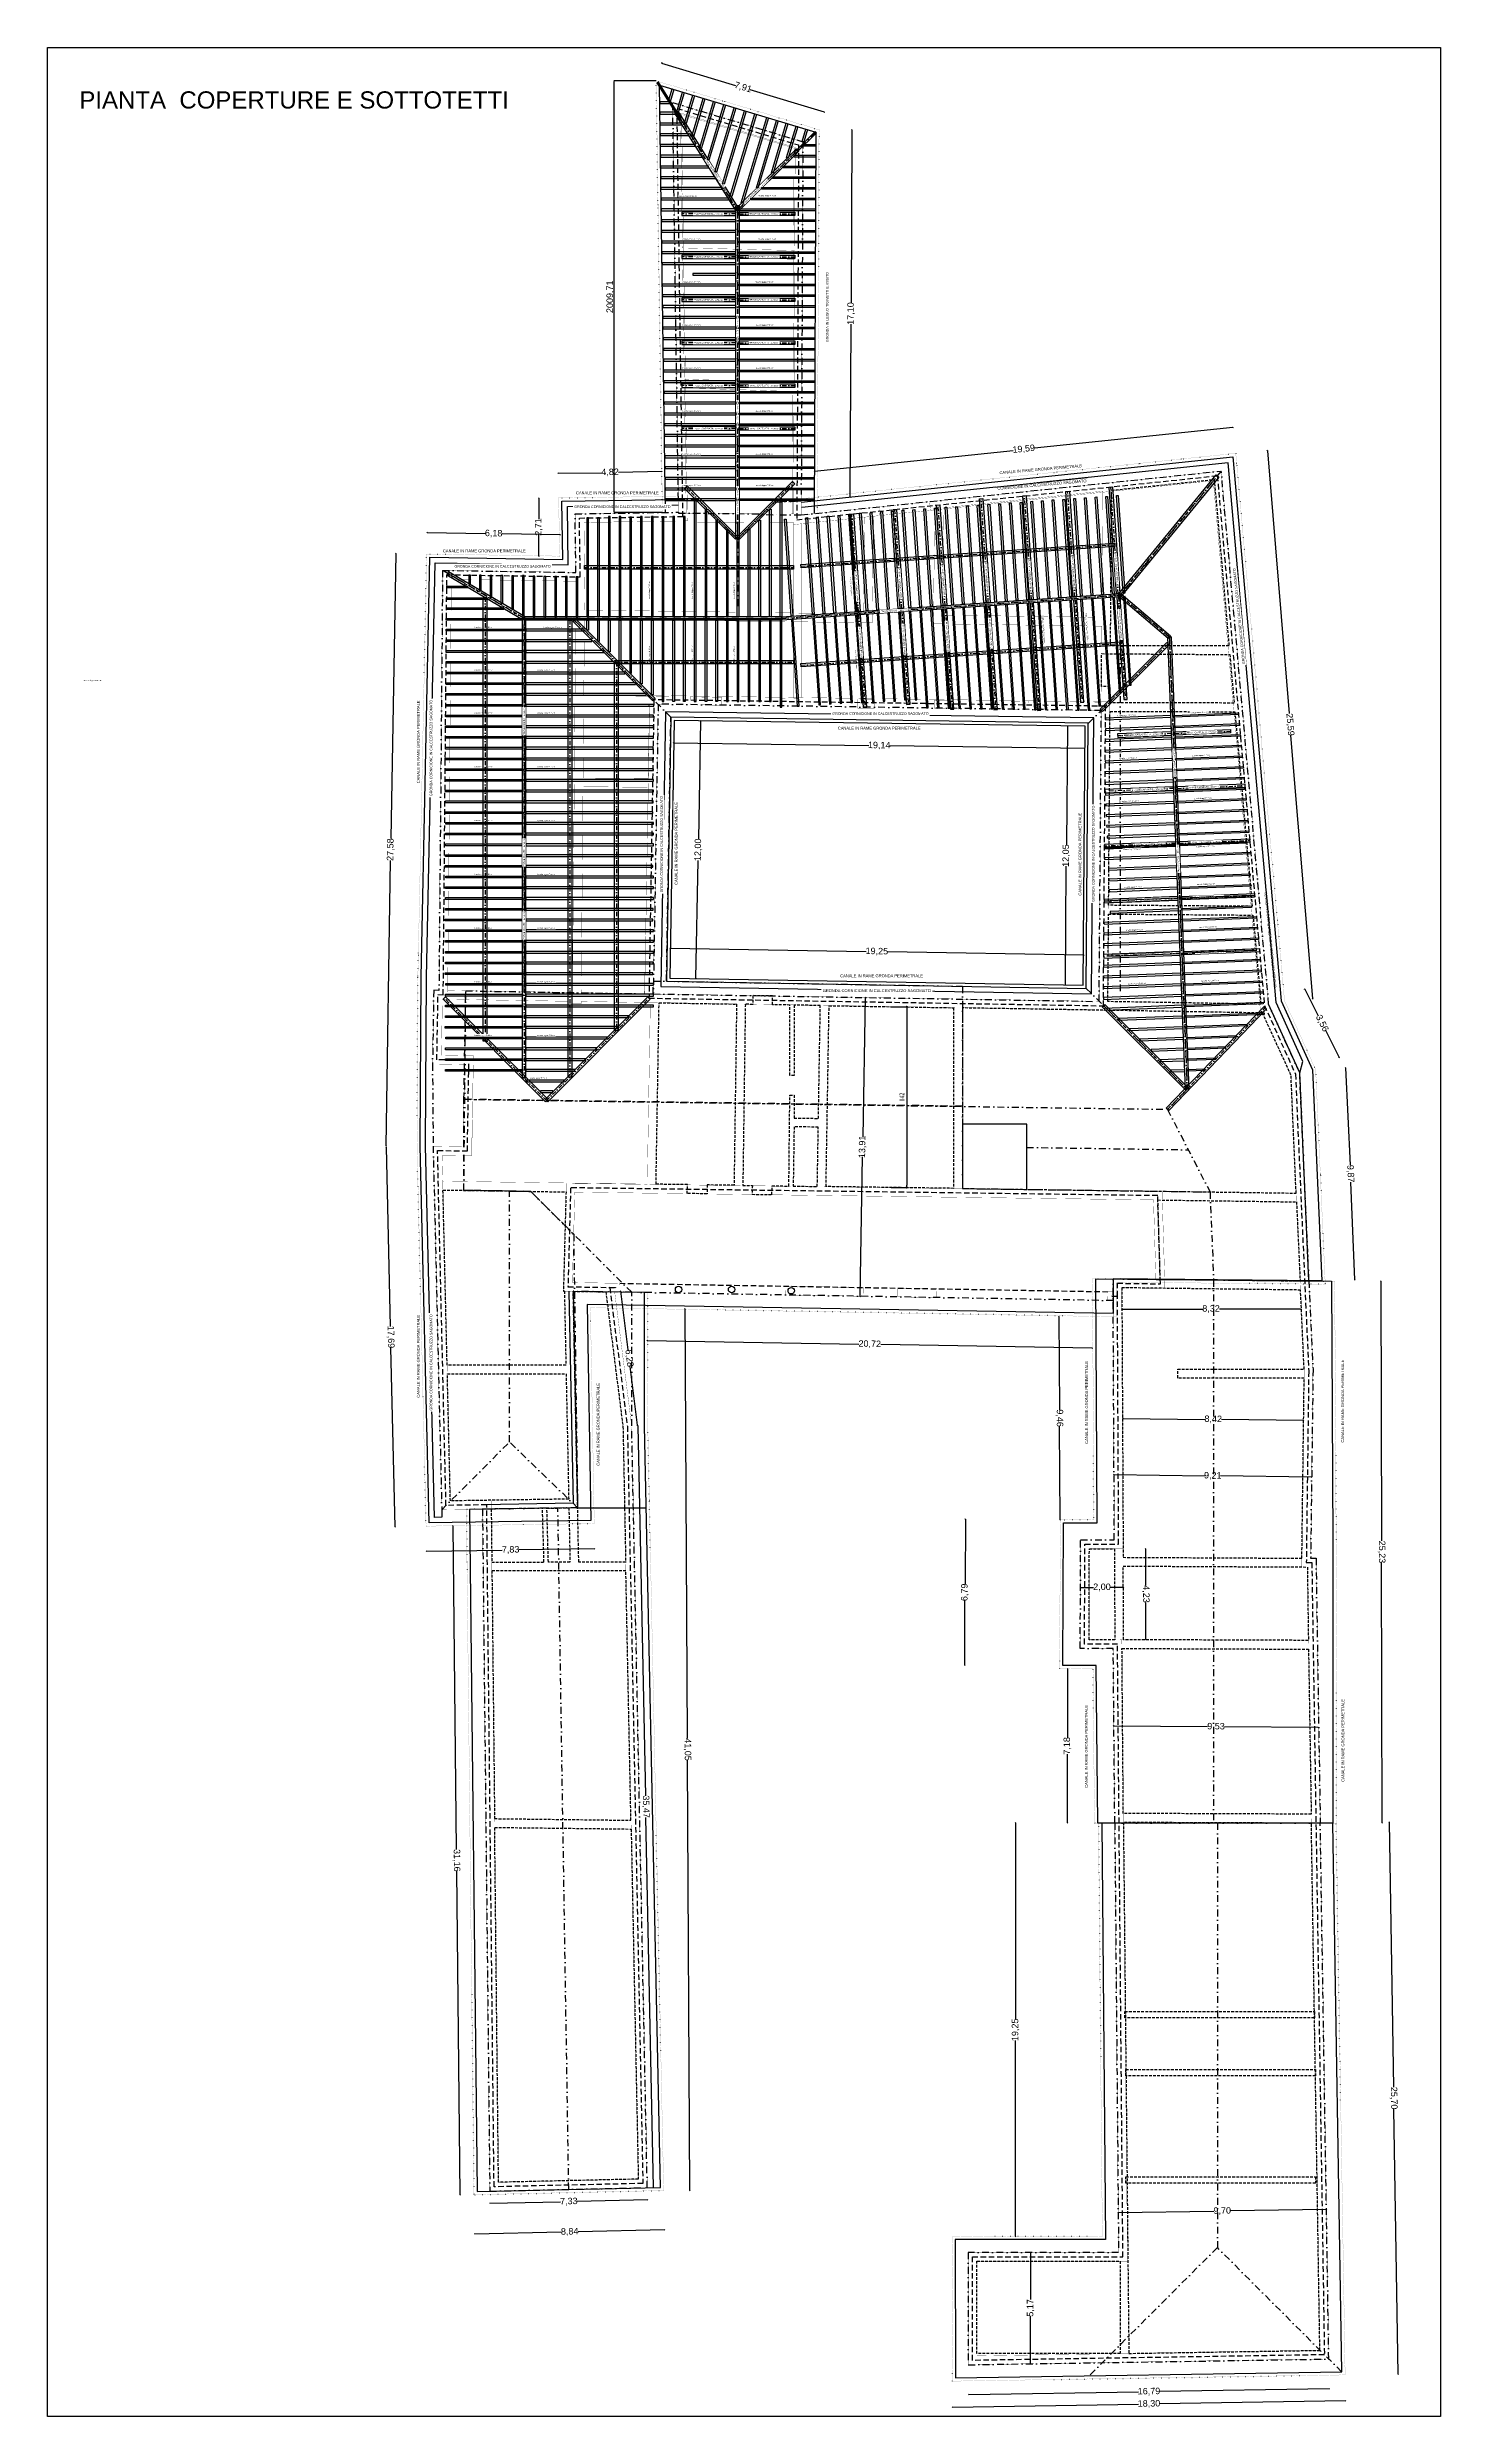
# Model space of a CAD drawing. Header units: millimetres. Extents: x 1607 to 8094, y 411 to 16262.
# Drawn here: x 1607 to 8094, y 3713 to 14744 of the extents above; entities that cross this region are included whole.
import ezdxf

# ---------------------------------------------------------------- set-up
doc = ezdxf.new("R2010")
doc.units = ezdxf.units.MM
for name, pattern in [('PUNTO', [0.25, 0, -0.25]), ('Punto e Tratto', [0.670278, 0.3175, -0.176389, 0, -0.176389]), ('TRATTEGGIATA', [19.05, 12.7, -6.35]), ('TRATTOPUNTO', [1, 0.5, -0.25, 0, -0.25])]:
    doc.linetypes.add(name, pattern=pattern)
for name, color, linetype in [('00_CARPENTERIA CA', 7, 'Continuous'), ('00_CARPENTERIA SECONDARIA', 40, 'Continuous'), ('00_CARPENTERIA TETTO', 5, 'Continuous'), ('00_STRUTTURE MURI', 1, 'Continuous'), ('B_QUOTE_100', 1, 'Continuous'), ('TESTO MEDIO', 2, 'Continuous')]:
    doc.layers.add(name, color=color, linetype=linetype)
doc.styles.add('ARIAL', font='arial.ttf')
doc.styles.add('QUOTE', font='verdana.ttf', dxfattribs={"width": 0.6})
doc.styles.get("Standard").update_dxf_attribs({"font": 'arial.ttf'})
doc.dimstyles.new('ARIAL', dxfattribs={"dimtxt": 7, "dimasz": 3, "dimexe": 0.18, "dimexo": 0.0625, "dimgap": 0.09, "dimtad": 0, "dimlfac": 0.01, "dimzin": 0, "dimtxsty": 'Standard', "dimblk": 'OBLIQUE', "dimcen": 0.09, "dimse1": 1, "dimse2": 1, "dimadec": 0, "dimazin": 0, "dimtfac": 1, "dimtofl": 0, "dimtmove": 0, "dimatfit": 3, "dimfxl": 1, "dimtolj": 1, "dimtzin": 0, "dimarcsym": 0})
doc.dimstyles.new('ISO-25', dxfattribs={"dimtxt": 2.5, "dimasz": 2.5, "dimexe": 1.25, "dimexo": 0.625, "dimtad": 1, "dimtxsty": 'Standard', "dimcen": 2.5, "dimadec": 0, "dimazin": 0, "dimtfac": 1, "dimtmove": 0, "dimatfit": 3, "dimfxl": 1, "dimarcsym": 0})
doc.dimstyles.new('PUNTO100', dxfattribs={"dimtxt": 22, "dimasz": 10, "dimexe": 6, "dimexo": 10, "dimgap": 10, "dimtad": 1, "dimdec": 0, "dimdsep": 46, "dimtxsty": 'QUOTE', "dimblk1": 'DOT', "dimblk2": 'DOT', "dimsah": 1, "dimcen": 1, "dimdle": 20, "dimclrd": 256, "dimclre": 256, "dimclrt": 256, "dimaunit": 1, "dimadec": 0, "dimazin": 0, "dimtfac": 0.8, "dimtdec": 0, "dimtmove": 2, "dimatfit": 3, "dimldrblk": 'DOT', "dimfxl": 1, "dimtolj": 1, "dimarcsym": 0})

# ---------------------------------------------------------------- blocks, each defined once
blk = doc.blocks.new('*U253')
at = {"layer": '00_CARPENTERIA TETTO'}
blk.add_lwpolyline([(-19871, -4326), (-19476, -4326), (-19476, -4342), (-19871, -4342)], close=True, dxfattribs=at)
at = {"layer": '00_CARPENTERIA TETTO', "linetype": 'TRATTOPUNTO', "ltscale": 40}
blk.add_lwpolyline([(-19871, -4334), (-19476, -4334)], dxfattribs=at)
blk = doc.blocks.new('*U250')
at = {"layer": '00_CARPENTERIA TETTO'}
blk.add_lwpolyline([(-19871, -4326), (-18320, -4326), (-18320, -4342), (-19871, -4342)], close=True, dxfattribs=at)
at = {"layer": '00_CARPENTERIA TETTO', "linetype": 'TRATTOPUNTO', "ltscale": 40}
blk.add_lwpolyline([(-19871, -4334), (-18320, -4334)], dxfattribs=at)
blk = doc.blocks.new('*U246')
at = {"layer": '00_CARPENTERIA TETTO'}
blk.add_lwpolyline([(-19871, -4326), (-18671, -4326), (-18671, -4342), (-19871, -4342)], close=True, dxfattribs=at)
at = {"layer": '00_CARPENTERIA TETTO', "linetype": 'TRATTOPUNTO', "ltscale": 40}
blk.add_lwpolyline([(-19871, -4334), (-18671, -4334)], dxfattribs=at)
blk = doc.blocks.new('*U249')
at = {"layer": '00_CARPENTERIA TETTO'}
blk.add_lwpolyline([(-19871, -4326), (-19612, -4326), (-19612, -4342), (-19871, -4342)], close=True, dxfattribs=at)
at = {"layer": '00_CARPENTERIA TETTO', "linetype": 'TRATTOPUNTO', "ltscale": 40}
blk.add_lwpolyline([(-19871, -4334), (-19612, -4334)], dxfattribs=at)
blk = doc.blocks.new('*U248')
at = {"layer": '00_CARPENTERIA TETTO'}
blk.add_lwpolyline([(-19871, -4326), (-19620, -4326), (-19620, -4342), (-19871, -4342)], close=True, dxfattribs=at)
at = {"layer": '00_CARPENTERIA TETTO', "linetype": 'TRATTOPUNTO', "ltscale": 40}
blk.add_lwpolyline([(-19871, -4334), (-19620, -4334)], dxfattribs=at)
blk = doc.blocks.new('*U247')
at = {"layer": '00_CARPENTERIA TETTO'}
blk.add_lwpolyline([(-19871, -4326), (-19334, -4326), (-19334, -4342), (-19871, -4342)], close=True, dxfattribs=at)
at = {"layer": '00_CARPENTERIA TETTO', "linetype": 'TRATTOPUNTO', "ltscale": 40}
blk.add_lwpolyline([(-19871, -4334), (-19334, -4334)], dxfattribs=at)
blk = doc.blocks.new('*U385')
at = {"layer": '00_CARPENTERIA SECONDARIA', "color": 40}
blk.add_lwpolyline([(0, 4), (355, 4), (355, -4), (0, -4)], close=True, dxfattribs=at)
blk = doc.blocks.new('*U280')
at = {"layer": '00_CARPENTERIA SECONDARIA', "color": 40}
blk.add_lwpolyline([(0, 4), (301, 4), (301, -4), (0, -4)], close=True, dxfattribs=at)
blk = doc.blocks.new('*U283')
at = {"layer": '00_CARPENTERIA SECONDARIA', "color": 40}
blk.add_lwpolyline([(0, 4), (251, 4), (251, -4), (0, -4)], close=True, dxfattribs=at)
blk = doc.blocks.new('*U295')
at = {"layer": '00_CARPENTERIA SECONDARIA', "color": 40}
blk.add_lwpolyline([(0, 4), (200, 4), (200, -4), (0, -4)], close=True, dxfattribs=at)
blk = doc.blocks.new('*U285')
at = {"layer": '00_CARPENTERIA SECONDARIA', "color": 40}
blk.add_lwpolyline([(0, 4), (151, 4), (151, -4), (0, -4)], close=True, dxfattribs=at)
blk = doc.blocks.new('*U286')
at = {"layer": '00_CARPENTERIA SECONDARIA', "color": 40}
blk.add_lwpolyline([(0, 4), (101, 4), (101, -4), (0, -4)], close=True, dxfattribs=at)
blk = doc.blocks.new('*U281')
at = {"layer": '00_CARPENTERIA SECONDARIA', "color": 40}
blk.add_lwpolyline([(0, 4), (62, 4), (62, -4), (0, -4)], close=True, dxfattribs=at)
blk = doc.blocks.new('*U282')
at = {"layer": '00_CARPENTERIA SECONDARIA', "color": 40}
blk.add_lwpolyline([(0, 4), (136, 4), (136, -4), (0, -4)], close=True, dxfattribs=at)
blk = doc.blocks.new('*U292')
at = {"layer": '00_CARPENTERIA SECONDARIA', "color": 40}
blk.add_lwpolyline([(0, 4), (314, 4), (314, -4), (0, -4)], close=True, dxfattribs=at)
blk = doc.blocks.new('*U291')
at = {"layer": '00_CARPENTERIA SECONDARIA', "color": 40}
blk.add_lwpolyline([(0, 4), (284, 4), (284, -4), (0, -4)], close=True, dxfattribs=at)
blk = doc.blocks.new('*U290')
at = {"layer": '00_CARPENTERIA SECONDARIA', "color": 40}
blk.add_lwpolyline([(0, 4), (253, 4), (253, -4), (0, -4)], close=True, dxfattribs=at)
blk = doc.blocks.new('*U289')
at = {"layer": '00_CARPENTERIA SECONDARIA', "color": 40}
blk.add_lwpolyline([(0, 4), (223, 4), (223, -4), (0, -4)], close=True, dxfattribs=at)
blk = doc.blocks.new('*U288')
at = {"layer": '00_CARPENTERIA SECONDARIA', "color": 40}
blk.add_lwpolyline([(0, 4), (192, 4), (192, -4), (0, -4)], close=True, dxfattribs=at)
blk = doc.blocks.new('*U287')
at = {"layer": '00_CARPENTERIA SECONDARIA', "color": 40}
blk.add_lwpolyline([(0, 4), (162, 4), (162, -4), (0, -4)], close=True, dxfattribs=at)
blk = doc.blocks.new('*U297')
at = {"layer": '00_CARPENTERIA SECONDARIA', "color": 40}
blk.add_lwpolyline([(0, 4), (347, 4), (347, -4), (0, -4)], close=True, dxfattribs=at)
blk = doc.blocks.new('*U387')
at = {"layer": '00_CARPENTERIA SECONDARIA', "color": 40}
blk.add_lwpolyline([(0, 4), (355, 4), (355, -4), (0, -4)], close=True, dxfattribs=at)
blk = doc.blocks.new('*U296')
at = {"layer": '00_CARPENTERIA SECONDARIA', "color": 40}
blk.add_lwpolyline([(0, 4), (346, 4), (346, -4), (0, -4)], close=True, dxfattribs=at)
blk = doc.blocks.new('*U388')
at = {"layer": '00_CARPENTERIA SECONDARIA', "color": 40}
blk.add_lwpolyline([(0, 4), (354, 4), (354, -4), (0, -4)], close=True, dxfattribs=at)
blk = doc.blocks.new('*U386')
at = {"layer": '00_CARPENTERIA SECONDARIA', "color": 40}
blk.add_lwpolyline([(0, 4), (345, 4), (345, -4), (0, -4)], close=True, dxfattribs=at)
blk = doc.blocks.new('*U389')
at = {"layer": '00_CARPENTERIA SECONDARIA', "color": 40}
blk.add_lwpolyline([(0, 4), (354, 4), (354, -4), (0, -4)], close=True, dxfattribs=at)
blk = doc.blocks.new('*U294')
at = {"layer": '00_CARPENTERIA SECONDARIA', "color": 40}
blk.add_lwpolyline([(0, 4), (344, 4), (344, -4), (0, -4)], close=True, dxfattribs=at)
blk = doc.blocks.new('*U390')
at = {"layer": '00_CARPENTERIA SECONDARIA', "color": 40}
blk.add_lwpolyline([(0, 4), (354, 4), (354, -4), (0, -4)], close=True, dxfattribs=at)
blk = doc.blocks.new('*U346')
at = {"layer": '00_CARPENTERIA SECONDARIA', "color": 40}
blk.add_lwpolyline([(0, 4), (344, 4), (344, -4), (0, -4)], close=True, dxfattribs=at)
blk = doc.blocks.new('*U391')
at = {"layer": '00_CARPENTERIA SECONDARIA', "color": 40}
blk.add_lwpolyline([(0, 4), (354, 4), (354, -4), (0, -4)], close=True, dxfattribs=at)
blk = doc.blocks.new('*U347')
at = {"layer": '00_CARPENTERIA SECONDARIA', "color": 40}
blk.add_lwpolyline([(0, 4), (343, 4), (343, -4), (0, -4)], close=True, dxfattribs=at)
blk = doc.blocks.new('*U392')
at = {"layer": '00_CARPENTERIA SECONDARIA', "color": 40}
blk.add_lwpolyline([(0, 4), (354, 4), (354, -4), (0, -4)], close=True, dxfattribs=at)
blk = doc.blocks.new('*U393')
at = {"layer": '00_CARPENTERIA SECONDARIA', "color": 40}
blk.add_lwpolyline([(0, 4), (353, 4), (353, -4), (0, -4)], close=True, dxfattribs=at)
blk = doc.blocks.new('*U345')
at = {"layer": '00_CARPENTERIA SECONDARIA', "color": 40}
blk.add_lwpolyline([(0, 4), (342, 4), (342, -4), (0, -4)], close=True, dxfattribs=at)
blk = doc.blocks.new('*U348')
at = {"layer": '00_CARPENTERIA SECONDARIA', "color": 40}
blk.add_lwpolyline([(0, 4), (353, 4), (353, -4), (0, -4)], close=True, dxfattribs=at)
blk = doc.blocks.new('*U293')
at = {"layer": '00_CARPENTERIA SECONDARIA', "color": 40}
blk.add_lwpolyline([(0, 4), (341, 4), (341, -4), (0, -4)], close=True, dxfattribs=at)
blk = doc.blocks.new('*U397')
at = {"layer": '00_CARPENTERIA SECONDARIA', "color": 40}
blk.add_lwpolyline([(0, 4), (353, 4), (353, -4), (0, -4)], close=True, dxfattribs=at)
blk = doc.blocks.new('*U321')
at = {"layer": '00_CARPENTERIA SECONDARIA', "color": 40}
blk.add_lwpolyline([(0, 4), (340, 4), (340, -4), (0, -4)], close=True, dxfattribs=at)
blk = doc.blocks.new('*U396')
at = {"layer": '00_CARPENTERIA SECONDARIA', "color": 40}
blk.add_lwpolyline([(0, 4), (353, 4), (353, -4), (0, -4)], close=True, dxfattribs=at)
blk = doc.blocks.new('*U322')
at = {"layer": '00_CARPENTERIA SECONDARIA', "color": 40}
blk.add_lwpolyline([(0, 4), (339, 4), (339, -4), (0, -4)], close=True, dxfattribs=at)
blk = doc.blocks.new('*U395')
at = {"layer": '00_CARPENTERIA SECONDARIA', "color": 40}
blk.add_lwpolyline([(0, 4), (352, 4), (352, -4), (0, -4)], close=True, dxfattribs=at)
blk = doc.blocks.new('*U323')
at = {"layer": '00_CARPENTERIA SECONDARIA', "color": 40}
blk.add_lwpolyline([(0, 4), (339, 4), (339, -4), (0, -4)], close=True, dxfattribs=at)
blk = doc.blocks.new('*U394')
at = {"layer": '00_CARPENTERIA SECONDARIA', "color": 40}
blk.add_lwpolyline([(0, 4), (352, 4), (352, -4), (0, -4)], close=True, dxfattribs=at)
blk = doc.blocks.new('*U324')
at = {"layer": '00_CARPENTERIA SECONDARIA', "color": 40}
blk.add_lwpolyline([(0, 4), (338, 4), (338, -4), (0, -4)], close=True, dxfattribs=at)
blk = doc.blocks.new('*U398')
at = {"layer": '00_CARPENTERIA SECONDARIA', "color": 40}
blk.add_lwpolyline([(0, 4), (352, 4), (352, -4), (0, -4)], close=True, dxfattribs=at)
blk = doc.blocks.new('*U325')
at = {"layer": '00_CARPENTERIA SECONDARIA', "color": 40}
blk.add_lwpolyline([(0, 4), (337, 4), (337, -4), (0, -4)], close=True, dxfattribs=at)
blk = doc.blocks.new('*U399')
at = {"layer": '00_CARPENTERIA SECONDARIA', "color": 40}
blk.add_lwpolyline([(0, 4), (352, 4), (352, -4), (0, -4)], close=True, dxfattribs=at)
blk = doc.blocks.new('*U326')
at = {"layer": '00_CARPENTERIA SECONDARIA', "color": 40}
blk.add_lwpolyline([(0, 4), (337, 4), (337, -4), (0, -4)], close=True, dxfattribs=at)
blk = doc.blocks.new('*U400')
at = {"layer": '00_CARPENTERIA SECONDARIA', "color": 40}
blk.add_lwpolyline([(0, 4), (351, 4), (351, -4), (0, -4)], close=True, dxfattribs=at)
blk = doc.blocks.new('*U319')
at = {"layer": '00_CARPENTERIA SECONDARIA', "color": 40}
blk.add_lwpolyline([(0, 4), (336, 4), (336, -4), (0, -4)], close=True, dxfattribs=at)
blk = doc.blocks.new('*U279')
at = {"layer": '00_CARPENTERIA SECONDARIA', "color": 40}
blk.add_lwpolyline([(0, 4), (351, 4), (351, -4), (0, -4)], close=True, dxfattribs=at)
blk = doc.blocks.new('*U320')
at = {"layer": '00_CARPENTERIA SECONDARIA', "color": 40}
blk.add_lwpolyline([(0, 4), (335, 4), (335, -4), (0, -4)], close=True, dxfattribs=at)
blk = doc.blocks.new('*U349')
at = {"layer": '00_CARPENTERIA SECONDARIA', "color": 40}
blk.add_lwpolyline([(0, 4), (351, 4), (351, -4), (0, -4)], close=True, dxfattribs=at)
blk = doc.blocks.new('*U318')
at = {"layer": '00_CARPENTERIA SECONDARIA', "color": 40}
blk.add_lwpolyline([(0, 4), (334, 4), (334, -4), (0, -4)], close=True, dxfattribs=at)
blk = doc.blocks.new('*U352')
at = {"layer": '00_CARPENTERIA SECONDARIA', "color": 40}
blk.add_lwpolyline([(0, 4), (351, 4), (351, -4), (0, -4)], close=True, dxfattribs=at)
blk = doc.blocks.new('*U317')
at = {"layer": '00_CARPENTERIA SECONDARIA', "color": 40}
blk.add_lwpolyline([(0, 4), (334, 4), (334, -4), (0, -4)], close=True, dxfattribs=at)
blk = doc.blocks.new('*U350')
at = {"layer": '00_CARPENTERIA SECONDARIA', "color": 40}
blk.add_lwpolyline([(0, 4), (351, 4), (351, -4), (0, -4)], close=True, dxfattribs=at)
blk = doc.blocks.new('*U316')
at = {"layer": '00_CARPENTERIA SECONDARIA', "color": 40}
blk.add_lwpolyline([(0, 4), (333, 4), (333, -4), (0, -4)], close=True, dxfattribs=at)
blk = doc.blocks.new('*U351')
at = {"layer": '00_CARPENTERIA SECONDARIA', "color": 40}
blk.add_lwpolyline([(0, 4), (350, 4), (350, -4), (0, -4)], close=True, dxfattribs=at)
blk = doc.blocks.new('*U312')
at = {"layer": '00_CARPENTERIA SECONDARIA', "color": 40}
blk.add_lwpolyline([(0, 4), (332, 4), (332, -4), (0, -4)], close=True, dxfattribs=at)
blk = doc.blocks.new('*U307')
at = {"layer": '00_CARPENTERIA SECONDARIA', "color": 40}
blk.add_lwpolyline([(0, 4), (350, 4), (350, -4), (0, -4)], close=True, dxfattribs=at)
blk = doc.blocks.new('*U313')
at = {"layer": '00_CARPENTERIA SECONDARIA', "color": 40}
blk.add_lwpolyline([(0, 4), (332, 4), (332, -4), (0, -4)], close=True, dxfattribs=at)
blk = doc.blocks.new('*U306')
at = {"layer": '00_CARPENTERIA SECONDARIA', "color": 40}
blk.add_lwpolyline([(0, 4), (350, 4), (350, -4), (0, -4)], close=True, dxfattribs=at)
blk = doc.blocks.new('*U314')
at = {"layer": '00_CARPENTERIA SECONDARIA', "color": 40}
blk.add_lwpolyline([(0, 4), (331, 4), (331, -4), (0, -4)], close=True, dxfattribs=at)
blk = doc.blocks.new('*U305')
at = {"layer": '00_CARPENTERIA SECONDARIA', "color": 40}
blk.add_lwpolyline([(0, 4), (350, 4), (350, -4), (0, -4)], close=True, dxfattribs=at)
blk = doc.blocks.new('*U315')
at = {"layer": '00_CARPENTERIA SECONDARIA', "color": 40}
blk.add_lwpolyline([(0, 4), (330, 4), (330, -4), (0, -4)], close=True, dxfattribs=at)
blk = doc.blocks.new('*U304')
at = {"layer": '00_CARPENTERIA SECONDARIA', "color": 40}
blk.add_lwpolyline([(0, 4), (349, 4), (349, -4), (0, -4)], close=True, dxfattribs=at)
blk = doc.blocks.new('*U311')
at = {"layer": '00_CARPENTERIA SECONDARIA', "color": 40}
blk.add_lwpolyline([(0, 4), (329, 4), (329, -4), (0, -4)], close=True, dxfattribs=at)
blk = doc.blocks.new('*U303')
at = {"layer": '00_CARPENTERIA SECONDARIA', "color": 40}
blk.add_lwpolyline([(0, 4), (349, 4), (349, -4), (0, -4)], close=True, dxfattribs=at)
blk = doc.blocks.new('*U310')
at = {"layer": '00_CARPENTERIA SECONDARIA', "color": 40}
blk.add_lwpolyline([(0, 4), (329, 4), (329, -4), (0, -4)], close=True, dxfattribs=at)
blk = doc.blocks.new('*U302')
at = {"layer": '00_CARPENTERIA SECONDARIA', "color": 40}
blk.add_lwpolyline([(0, 4), (349, 4), (349, -4), (0, -4)], close=True, dxfattribs=at)
blk = doc.blocks.new('*U308')
at = {"layer": '00_CARPENTERIA SECONDARIA', "color": 40}
blk.add_lwpolyline([(0, 4), (328, 4), (328, -4), (0, -4)], close=True, dxfattribs=at)
blk = doc.blocks.new('*U301')
at = {"layer": '00_CARPENTERIA SECONDARIA', "color": 40}
blk.add_lwpolyline([(0, 4), (349, 4), (349, -4), (0, -4)], close=True, dxfattribs=at)
blk = doc.blocks.new('*U309')
at = {"layer": '00_CARPENTERIA SECONDARIA', "color": 40}
blk.add_lwpolyline([(0, 4), (327, 4), (327, -4), (0, -4)], close=True, dxfattribs=at)
blk = doc.blocks.new('*U298')
at = {"layer": '00_CARPENTERIA SECONDARIA', "color": 40}
blk.add_lwpolyline([(0, 4), (131, 4), (131, -4), (0, -4)], close=True, dxfattribs=at)
blk = doc.blocks.new('*U299')
at = {"layer": '00_CARPENTERIA SECONDARIA', "color": 40}
blk.add_lwpolyline([(0, 4), (101, 4), (101, -4), (0, -4)], close=True, dxfattribs=at)
blk = doc.blocks.new('*U300')
at = {"layer": '00_CARPENTERIA SECONDARIA', "color": 40}
blk.add_lwpolyline([(0, 4), (75, 4), (75, -4), (0, -4)], close=True, dxfattribs=at)
blk = doc.blocks.new('_Dot')
at = {"color": 0, "linetype": 'ByBlock', "lineweight": -2}
blk.add_line((-0.5, 0), (-1, 0), dxfattribs=at)
at = {"color": 0, "linetype": 'ByBlock', "const_width": 0.5}
blk.add_lwpolyline([(-0.25, 0, 1), (0.25, 0, 1)], format="xyb", close=True, dxfattribs=at)
blk = doc.blocks.new('*D573')
at = {"layer": '00_CARPENTERIA TETTO', "lineweight": -2, "transparency": 16777216}
for p, q in [((5547, 10277), (5614, 10277)), ((5608, 10267), (5608, 9446)), ((5535, 9436), (5614, 9436))]:
    blk.add_line(p, q, dxfattribs=at)
at = {"layer": 'Defpoints', "color": 0, "transparency": 16777216}
for p in [(5537, 10277), (5525, 9436), (5608, 9436)]:
    blk.add_point(p, dxfattribs=at)
at = {"layer": '00_CARPENTERIA TETTO', "lineweight": -2, "transparency": 16777216, "xscale": 10, "yscale": 10, "zscale": 10}
for p, rotation in [((5608, 10277), 90), ((5608, 9436), 270)]:
    blk.add_blockref('_Dot', p, dxfattribs=dict(at, rotation=rotation))
at = {"layer": '00_CARPENTERIA TETTO', "transparency": 16777216, "insert": (5586, 9857), "char_height": 22, "attachment_point": 5, "rotation": 90, "style": 'QUOTE'}
blk.add_mtext('\\A1;842', dxfattribs=at)
blk = doc.blocks.new('*U328')
at = {"layer": '00_CARPENTERIA SECONDARIA', "color": 40}
blk.add_lwpolyline([(0, 4), (45, 4), (45, -4), (0, -4)], close=True, dxfattribs=at)
blk = doc.blocks.new('*U344')
at = {"layer": '00_CARPENTERIA SECONDARIA', "color": 40}
blk.add_lwpolyline([(0, 4), (60, 4), (60, -4), (0, -4)], close=True, dxfattribs=at)
blk = doc.blocks.new('*U332')
at = {"layer": '00_CARPENTERIA SECONDARIA', "color": 40}
blk.add_lwpolyline([(0, 4), (153, 4), (153, -4), (0, -4)], close=True, dxfattribs=at)
blk = doc.blocks.new('*U331')
at = {"layer": '00_CARPENTERIA SECONDARIA', "color": 40}
blk.add_lwpolyline([(0, 4), (240, 4), (240, -4), (0, -4)], close=True, dxfattribs=at)
blk = doc.blocks.new('*U330')
at = {"layer": '00_CARPENTERIA SECONDARIA', "color": 40}
blk.add_lwpolyline([(0, 4), (327, 4), (327, -4), (0, -4)], close=True, dxfattribs=at)
blk = doc.blocks.new('*U329')
at = {"layer": '00_CARPENTERIA SECONDARIA', "color": 40}
blk.add_lwpolyline([(0, 4), (415, 4), (415, -4), (0, -4)], close=True, dxfattribs=at)
blk = doc.blocks.new('*U337')
at = {"layer": '00_CARPENTERIA SECONDARIA', "color": 40}
blk.add_lwpolyline([(0, 4), (135, 4), (135, -4), (0, -4)], close=True, dxfattribs=at)
blk = doc.blocks.new('*U336')
at = {"layer": '00_CARPENTERIA SECONDARIA', "color": 40}
blk.add_lwpolyline([(0, 4), (96, 4), (96, -4), (0, -4)], close=True, dxfattribs=at)
blk = doc.blocks.new('*U338')
at = {"layer": '00_CARPENTERIA SECONDARIA', "color": 40}
blk.add_lwpolyline([(0, 4), (179, 4), (179, -4), (0, -4)], close=True, dxfattribs=at)
blk = doc.blocks.new('*U339')
at = {"layer": '00_CARPENTERIA SECONDARIA', "color": 40}
blk.add_lwpolyline([(0, 4), (223, 4), (223, -4), (0, -4)], close=True, dxfattribs=at)
blk = doc.blocks.new('*U340')
at = {"layer": '00_CARPENTERIA SECONDARIA', "color": 40}
blk.add_lwpolyline([(0, 4), (267, 4), (267, -4), (0, -4)], close=True, dxfattribs=at)
blk = doc.blocks.new('*U335')
at = {"layer": '00_CARPENTERIA SECONDARIA', "color": 40}
blk.add_lwpolyline([(0, 4), (311, 4), (311, -4), (0, -4)], close=True, dxfattribs=at)
blk = doc.blocks.new('*U334')
at = {"layer": '00_CARPENTERIA SECONDARIA', "color": 40}
blk.add_lwpolyline([(0, 4), (355, 4), (355, -4), (0, -4)], close=True, dxfattribs=at)
blk = doc.blocks.new('*U333')
at = {"layer": '00_CARPENTERIA SECONDARIA', "color": 40}
blk.add_lwpolyline([(0, 4), (399, 4), (399, -4), (0, -4)], close=True, dxfattribs=at)
blk = doc.blocks.new('*U252')
at = {"layer": '00_CARPENTERIA TETTO'}
blk.add_lwpolyline([(-19871, -4326), (-19506, -4326), (-19506, -4342), (-19871, -4342)], close=True, dxfattribs=at)
at = {"layer": '00_CARPENTERIA TETTO', "linetype": 'TRATTOPUNTO', "ltscale": 40}
blk.add_lwpolyline([(-19871, -4334), (-19506, -4334)], dxfattribs=at)
blk = doc.blocks.new('*U251')
at = {"layer": '00_CARPENTERIA TETTO'}
blk.add_lwpolyline([(-19871, -4326), (-19536, -4326), (-19536, -4342), (-19871, -4342)], close=True, dxfattribs=at)
at = {"layer": '00_CARPENTERIA TETTO', "linetype": 'TRATTOPUNTO', "ltscale": 40}
blk.add_lwpolyline([(-19871, -4334), (-19536, -4334)], dxfattribs=at)
blk = doc.blocks.new('*U254')
at = {"layer": '00_CARPENTERIA TETTO'}
blk.add_lwpolyline([(-19871, -4326), (-17764, -4326), (-17764, -4342), (-19871, -4342)], close=True, dxfattribs=at)
at = {"layer": '00_CARPENTERIA TETTO', "linetype": 'TRATTOPUNTO', "ltscale": 40}
blk.add_lwpolyline([(-19871, -4334), (-17764, -4334)], dxfattribs=at)
blk = doc.blocks.new('*U341')
at = {"layer": '00_CARPENTERIA SECONDARIA', "color": 40}
blk.add_lwpolyline([(0, 4), (299, 4), (299, -4), (0, -4)], close=True, dxfattribs=at)
blk = doc.blocks.new('*U354')
at = {"layer": '00_CARPENTERIA SECONDARIA', "color": 40}
blk.add_lwpolyline([(0, 4), (304, 4), (304, -4), (0, -4)], close=True, dxfattribs=at)
blk = doc.blocks.new('*U360')
at = {"layer": '00_CARPENTERIA SECONDARIA', "color": 40}
blk.add_lwpolyline([(0, 4), (301, 4), (301, -4), (0, -4)], close=True, dxfattribs=at)
blk = doc.blocks.new('*U355')
at = {"layer": '00_CARPENTERIA SECONDARIA', "color": 40}
blk.add_lwpolyline([(0, 4), (306, 4), (306, -4), (0, -4)], close=True, dxfattribs=at)
blk = doc.blocks.new('*U361')
at = {"layer": '00_CARPENTERIA SECONDARIA', "color": 40}
blk.add_lwpolyline([(0, 4), (304, 4), (304, -4), (0, -4)], close=True, dxfattribs=at)
blk = doc.blocks.new('*U356')
at = {"layer": '00_CARPENTERIA SECONDARIA', "color": 40}
blk.add_lwpolyline([(0, 4), (309, 4), (309, -4), (0, -4)], close=True, dxfattribs=at)
blk = doc.blocks.new('*U362')
at = {"layer": '00_CARPENTERIA SECONDARIA', "color": 40}
blk.add_lwpolyline([(0, 4), (306, 4), (306, -4), (0, -4)], close=True, dxfattribs=at)
blk = doc.blocks.new('*U357')
at = {"layer": '00_CARPENTERIA SECONDARIA', "color": 40}
blk.add_lwpolyline([(0, 4), (311, 4), (311, -4), (0, -4)], close=True, dxfattribs=at)
blk = doc.blocks.new('*U363')
at = {"layer": '00_CARPENTERIA SECONDARIA', "color": 40}
blk.add_lwpolyline([(0, 4), (309, 4), (309, -4), (0, -4)], close=True, dxfattribs=at)
blk = doc.blocks.new('*U358')
at = {"layer": '00_CARPENTERIA SECONDARIA', "color": 40}
blk.add_lwpolyline([(0, 4), (313, 4), (313, -4), (0, -4)], close=True, dxfattribs=at)
blk = doc.blocks.new('*U343')
at = {"layer": '00_CARPENTERIA SECONDARIA', "color": 40}
blk.add_lwpolyline([(0, 4), (312, 4), (312, -4), (0, -4)], close=True, dxfattribs=at)
blk = doc.blocks.new('*U359')
at = {"layer": '00_CARPENTERIA SECONDARIA', "color": 40}
blk.add_lwpolyline([(0, 4), (316, 4), (316, -4), (0, -4)], close=True, dxfattribs=at)
blk = doc.blocks.new('*U353')
at = {"layer": '00_CARPENTERIA SECONDARIA', "color": 40}
blk.add_lwpolyline([(0, 4), (314, 4), (314, -4), (0, -4)], close=True, dxfattribs=at)
blk = doc.blocks.new('*U342')
at = {"layer": '00_CARPENTERIA SECONDARIA', "color": 40}
blk.add_lwpolyline([(0, 4), (318, 4), (318, -4), (0, -4)], close=True, dxfattribs=at)
blk = doc.blocks.new('*U261')
at = {"layer": '00_CARPENTERIA TETTO'}
blk.add_lwpolyline([(-19871, -4326), (-19555, -4326), (-19555, -4342), (-19871, -4342)], close=True, dxfattribs=at)
at = {"layer": '00_CARPENTERIA TETTO', "linetype": 'TRATTOPUNTO', "ltscale": 40}
blk.add_lwpolyline([(-19871, -4334), (-19555, -4334)], dxfattribs=at)
blk = doc.blocks.new('*U262')
at = {"layer": '00_CARPENTERIA TETTO'}
blk.add_lwpolyline([(-19871, -4326), (-19551, -4326), (-19551, -4342), (-19871, -4342)], close=True, dxfattribs=at)
at = {"layer": '00_CARPENTERIA TETTO', "linetype": 'TRATTOPUNTO', "ltscale": 40}
blk.add_lwpolyline([(-19871, -4334), (-19551, -4334)], dxfattribs=at)
blk = doc.blocks.new('*U260')
at = {"layer": '00_CARPENTERIA TETTO'}
blk.add_lwpolyline([(-19871, -4326), (-19543, -4326), (-19543, -4342), (-19871, -4342)], close=True, dxfattribs=at)
at = {"layer": '00_CARPENTERIA TETTO', "linetype": 'TRATTOPUNTO', "ltscale": 40}
blk.add_lwpolyline([(-19871, -4334), (-19543, -4334)], dxfattribs=at)
blk = doc.blocks.new('*U259')
at = {"layer": '00_CARPENTERIA TETTO'}
blk.add_lwpolyline([(-19871, -4326), (-19539, -4326), (-19539, -4342), (-19871, -4342)], close=True, dxfattribs=at)
at = {"layer": '00_CARPENTERIA TETTO', "linetype": 'TRATTOPUNTO', "ltscale": 40}
blk.add_lwpolyline([(-19871, -4334), (-19539, -4334)], dxfattribs=at)
blk = doc.blocks.new('*U258')
at = {"layer": '00_CARPENTERIA TETTO'}
blk.add_lwpolyline([(-19871, -4326), (-19530, -4326), (-19530, -4342), (-19871, -4342)], close=True, dxfattribs=at)
at = {"layer": '00_CARPENTERIA TETTO', "linetype": 'TRATTOPUNTO', "ltscale": 40}
blk.add_lwpolyline([(-19871, -4334), (-19530, -4334)], dxfattribs=at)
blk = doc.blocks.new('*U257')
at = {"layer": '00_CARPENTERIA TETTO'}
blk.add_lwpolyline([(-19871, -4326), (-19527, -4326), (-19527, -4342), (-19871, -4342)], close=True, dxfattribs=at)
at = {"layer": '00_CARPENTERIA TETTO', "linetype": 'TRATTOPUNTO', "ltscale": 40}
blk.add_lwpolyline([(-19871, -4334), (-19527, -4334)], dxfattribs=at)
blk = doc.blocks.new('*U255')
at = {"layer": '00_CARPENTERIA TETTO'}
blk.add_lwpolyline([(-19871, -4326), (-19517, -4326), (-19517, -4342), (-19871, -4342)], close=True, dxfattribs=at)
at = {"layer": '00_CARPENTERIA TETTO', "linetype": 'TRATTOPUNTO', "ltscale": 40}
blk.add_lwpolyline([(-19871, -4334), (-19517, -4334)], dxfattribs=at)
blk = doc.blocks.new('*U256')
at = {"layer": '00_CARPENTERIA TETTO'}
blk.add_lwpolyline([(-19871, -4326), (-19515, -4326), (-19515, -4342), (-19871, -4342)], close=True, dxfattribs=at)
at = {"layer": '00_CARPENTERIA TETTO', "linetype": 'TRATTOPUNTO', "ltscale": 40}
blk.add_lwpolyline([(-19871, -4334), (-19515, -4334)], dxfattribs=at)
blk = doc.blocks.new('*U365')
at = {"layer": '00_CARPENTERIA SECONDARIA', "color": 40}
blk.add_lwpolyline([(0, 4), (319, 4), (319, -4), (0, -4)], close=True, dxfattribs=at)
blk = doc.blocks.new('*U366')
at = {"layer": '00_CARPENTERIA SECONDARIA', "color": 40}
blk.add_lwpolyline([(0, 4), (322, 4), (322, -4), (0, -4)], close=True, dxfattribs=at)
blk = doc.blocks.new('*U367')
at = {"layer": '00_CARPENTERIA SECONDARIA', "color": 40}
blk.add_lwpolyline([(0, 4), (324, 4), (324, -4), (0, -4)], close=True, dxfattribs=at)
blk = doc.blocks.new('*U368')
at = {"layer": '00_CARPENTERIA SECONDARIA', "color": 40}
blk.add_lwpolyline([(0, 4), (326, 4), (326, -4), (0, -4)], close=True, dxfattribs=at)
blk = doc.blocks.new('*U370')
at = {"layer": '00_CARPENTERIA SECONDARIA', "color": 40}
blk.add_lwpolyline([(0, 4), (332, 4), (332, -4), (0, -4)], close=True, dxfattribs=at)
blk = doc.blocks.new('*U364')
at = {"layer": '00_CARPENTERIA SECONDARIA', "color": 40}
blk.add_lwpolyline([(0, 4), (331, 4), (331, -4), (0, -4)], close=True, dxfattribs=at)
blk = doc.blocks.new('*U369')
at = {"layer": '00_CARPENTERIA SECONDARIA', "color": 40}
blk.add_lwpolyline([(0, 4), (335, 4), (335, -4), (0, -4)], close=True, dxfattribs=at)
blk = doc.blocks.new('*U384')
at = {"layer": '00_CARPENTERIA SECONDARIA', "color": 40}
blk.add_lwpolyline([(0, 4), (346, 4), (346, -4), (0, -4)], close=True, dxfattribs=at)
blk = doc.blocks.new('*U381')
at = {"layer": '00_CARPENTERIA SECONDARIA', "color": 40}
blk.add_lwpolyline([(0, 4), (349, 4), (349, -4), (0, -4)], close=True, dxfattribs=at)
blk = doc.blocks.new('*U380')
at = {"layer": '00_CARPENTERIA SECONDARIA', "color": 40}
blk.add_lwpolyline([(0, 4), (348, 4), (348, -4), (0, -4)], close=True, dxfattribs=at)
blk = doc.blocks.new('*U382')
at = {"layer": '00_CARPENTERIA SECONDARIA', "color": 40}
blk.add_lwpolyline([(0, 4), (351, 4), (351, -4), (0, -4)], close=True, dxfattribs=at)
blk = doc.blocks.new('*U379')
at = {"layer": '00_CARPENTERIA SECONDARIA', "color": 40}
blk.add_lwpolyline([(0, 4), (351, 4), (351, -4), (0, -4)], close=True, dxfattribs=at)
blk = doc.blocks.new('*U383')
at = {"layer": '00_CARPENTERIA SECONDARIA', "color": 40}
blk.add_lwpolyline([(0, 4), (353, 4), (353, -4), (0, -4)], close=True, dxfattribs=at)
blk = doc.blocks.new('*U377')
at = {"layer": '00_CARPENTERIA SECONDARIA', "color": 40}
blk.add_lwpolyline([(0, 4), (356, 4), (356, -4), (0, -4)], close=True, dxfattribs=at)
blk = doc.blocks.new('*U376')
at = {"layer": '00_CARPENTERIA SECONDARIA', "color": 40}
blk.add_lwpolyline([(0, 4), (358, 4), (358, -4), (0, -4)], close=True, dxfattribs=at)
blk = doc.blocks.new('*U378')
at = {"layer": '00_CARPENTERIA SECONDARIA', "color": 40}
blk.add_lwpolyline([(0, 4), (358, 4), (358, -4), (0, -4)], close=True, dxfattribs=at)
blk = doc.blocks.new('*U375')
at = {"layer": '00_CARPENTERIA SECONDARIA', "color": 40}
blk.add_lwpolyline([(0, 4), (360, 4), (360, -4), (0, -4)], close=True, dxfattribs=at)
blk = doc.blocks.new('*U371')
at = {"layer": '00_CARPENTERIA SECONDARIA', "color": 40}
blk.add_lwpolyline([(0, 4), (361, 4), (361, -4), (0, -4)], close=True, dxfattribs=at)
blk = doc.blocks.new('*U373')
at = {"layer": '00_CARPENTERIA SECONDARIA', "color": 40}
blk.add_lwpolyline([(0, 4), (362, 4), (362, -4), (0, -4)], close=True, dxfattribs=at)
blk = doc.blocks.new('*U372')
at = {"layer": '00_CARPENTERIA SECONDARIA', "color": 40}
blk.add_lwpolyline([(0, 4), (364, 4), (364, -4), (0, -4)], close=True, dxfattribs=at)
blk = doc.blocks.new('*U374')
at = {"layer": '00_CARPENTERIA SECONDARIA', "color": 40}
blk.add_lwpolyline([(0, 4), (364, 4), (364, -4), (0, -4)], close=True, dxfattribs=at)
blk = doc.blocks.new('*U263')
at = {"layer": '00_CARPENTERIA TETTO'}
blk.add_lwpolyline([(-19871, -4326), (-18293, -4326), (-18293, -4342), (-19871, -4342)], close=True, dxfattribs=at)
at = {"layer": '00_CARPENTERIA TETTO', "linetype": 'TRATTOPUNTO', "ltscale": 40}
blk.add_lwpolyline([(-19871, -4334), (-18293, -4334)], dxfattribs=at)
blk = doc.blocks.new('*U405')
at = {"layer": '00_CARPENTERIA SECONDARIA', "color": 40}
blk.add_lwpolyline([(0, 4), (452, 4), (452, -4), (0, -4)], close=True, dxfattribs=at)
blk = doc.blocks.new('*U403')
at = {"layer": '00_CARPENTERIA SECONDARIA', "color": 40}
blk.add_lwpolyline([(0, 4), (405, 4), (405, -4), (0, -4)], close=True, dxfattribs=at)
blk = doc.blocks.new('*U406')
at = {"layer": '00_CARPENTERIA SECONDARIA', "color": 40}
blk.add_lwpolyline([(0, 4), (455, 4), (455, -4), (0, -4)], close=True, dxfattribs=at)
blk = doc.blocks.new('*U401')
at = {"layer": '00_CARPENTERIA SECONDARIA', "color": 40}
blk.add_lwpolyline([(0, 4), (409, 4), (409, -4), (0, -4)], close=True, dxfattribs=at)
blk = doc.blocks.new('*U404')
at = {"layer": '00_CARPENTERIA SECONDARIA', "color": 40}
blk.add_lwpolyline([(0, 4), (456, 4), (456, -4), (0, -4)], close=True, dxfattribs=at)
blk = doc.blocks.new('*U402')
at = {"layer": '00_CARPENTERIA SECONDARIA', "color": 40}
blk.add_lwpolyline([(0, 4), (413, 4), (413, -4), (0, -4)], close=True, dxfattribs=at)
blk = doc.blocks.new('*U437')
at = {"layer": '00_CARPENTERIA SECONDARIA', "color": 40}
blk.add_lwpolyline([(0, 4), (454, 4), (454, -4), (0, -4)], close=True, dxfattribs=at)
blk = doc.blocks.new('*U438')
at = {"layer": '00_CARPENTERIA SECONDARIA', "color": 40}
blk.add_lwpolyline([(0, 4), (458, 4), (458, -4), (0, -4)], close=True, dxfattribs=at)
blk = doc.blocks.new('*U439')
at = {"layer": '00_CARPENTERIA SECONDARIA', "color": 40}
blk.add_lwpolyline([(0, 4), (462, 4), (462, -4), (0, -4)], close=True, dxfattribs=at)
blk = doc.blocks.new('*U440')
at = {"layer": '00_CARPENTERIA SECONDARIA', "color": 40}
blk.add_lwpolyline([(0, 4), (466, 4), (466, -4), (0, -4)], close=True, dxfattribs=at)
blk = doc.blocks.new('*U265')
at = {"layer": '00_CARPENTERIA TETTO'}
blk.add_lwpolyline([(-19871, -4326), (-19386, -4326), (-19386, -4342), (-19871, -4342)], close=True, dxfattribs=at)
at = {"layer": '00_CARPENTERIA TETTO', "linetype": 'TRATTOPUNTO', "ltscale": 40}
blk.add_lwpolyline([(-19871, -4334), (-19386, -4334)], dxfattribs=at)
blk = doc.blocks.new('*U272')
at = {"layer": '00_CARPENTERIA TETTO'}
blk.add_lwpolyline([(-19871, -4326), (-19370, -4326), (-19370, -4342), (-19871, -4342)], close=True, dxfattribs=at)
at = {"layer": '00_CARPENTERIA TETTO', "linetype": 'TRATTOPUNTO', "ltscale": 40}
blk.add_lwpolyline([(-19871, -4334), (-19370, -4334)], dxfattribs=at)
blk = doc.blocks.new('*U407')
at = {"layer": '00_CARPENTERIA SECONDARIA', "color": 40}
blk.add_lwpolyline([(0, 4), (500, 4), (500, -4), (0, -4)], close=True, dxfattribs=at)
blk = doc.blocks.new('*U409')
at = {"layer": '00_CARPENTERIA SECONDARIA', "color": 40}
blk.add_lwpolyline([(0, 4), (378, 4), (378, -4), (0, -4)], close=True, dxfattribs=at)
blk = doc.blocks.new('*U408')
at = {"layer": '00_CARPENTERIA SECONDARIA', "color": 40}
blk.add_lwpolyline([(0, 4), (551, 4), (551, -4), (0, -4)], close=True, dxfattribs=at)
blk = doc.blocks.new('*U412')
at = {"layer": '00_CARPENTERIA SECONDARIA', "color": 40}
blk.add_lwpolyline([(0, 4), (450, 4), (450, -4), (0, -4)], close=True, dxfattribs=at)
blk = doc.blocks.new('*U411')
at = {"layer": '00_CARPENTERIA SECONDARIA', "color": 40}
blk.add_lwpolyline([(0, 4), (408, 4), (408, -4), (0, -4)], close=True, dxfattribs=at)
blk = doc.blocks.new('*U410')
at = {"layer": '00_CARPENTERIA SECONDARIA', "color": 40}
blk.add_lwpolyline([(0, 4), (360, 4), (360, -4), (0, -4)], close=True, dxfattribs=at)
blk = doc.blocks.new('*U415')
at = {"layer": '00_CARPENTERIA SECONDARIA', "color": 40}
blk.add_lwpolyline([(0, 4), (466, 4), (466, -4), (0, -4)], close=True, dxfattribs=at)
blk = doc.blocks.new('*U414')
at = {"layer": '00_CARPENTERIA SECONDARIA', "color": 40}
blk.add_lwpolyline([(0, 4), (467, 4), (467, -4), (0, -4)], close=True, dxfattribs=at)
blk = doc.blocks.new('*U413')
at = {"layer": '00_CARPENTERIA SECONDARIA', "color": 40}
blk.add_lwpolyline([(0, 4), (540, 4), (540, -4), (0, -4)], close=True, dxfattribs=at)
blk = doc.blocks.new('*U266')
at = {"layer": '00_CARPENTERIA TETTO'}
blk.add_lwpolyline([(-19871, -4326), (-19347, -4326), (-19347, -4342), (-19871, -4342)], close=True, dxfattribs=at)
at = {"layer": '00_CARPENTERIA TETTO', "linetype": 'TRATTOPUNTO', "ltscale": 40}
blk.add_lwpolyline([(-19871, -4334), (-19347, -4334)], dxfattribs=at)
blk = doc.blocks.new('*U267')
at = {"layer": '00_CARPENTERIA TETTO'}
blk.add_lwpolyline([(-19871, -4326), (-17732, -4326), (-17732, -4342), (-19871, -4342)], close=True, dxfattribs=at)
at = {"layer": '00_CARPENTERIA TETTO', "linetype": 'TRATTOPUNTO', "ltscale": 40}
blk.add_lwpolyline([(-19871, -4334), (-17732, -4334)], dxfattribs=at)
blk = doc.blocks.new('*U271')
at = {"layer": '00_CARPENTERIA TETTO'}
blk.add_lwpolyline([(-19871, -4326), (-19387, -4326), (-19387, -4342), (-19871, -4342)], close=True, dxfattribs=at)
at = {"layer": '00_CARPENTERIA TETTO', "linetype": 'TRATTOPUNTO', "ltscale": 40}
blk.add_lwpolyline([(-19871, -4334), (-19387, -4334)], dxfattribs=at)
blk = doc.blocks.new('*U494')
at = {"layer": '00_CARPENTERIA TETTO'}
blk.add_lwpolyline([(-19871, -4326), (-19402, -4326), (-19402, -4342), (-19871, -4342)], close=True, dxfattribs=at)
at = {"layer": '00_CARPENTERIA TETTO', "linetype": 'TRATTOPUNTO', "ltscale": 40}
blk.add_lwpolyline([(-19871, -4334), (-19402, -4334)], dxfattribs=at)
blk = doc.blocks.new('*U270')
at = {"layer": '00_CARPENTERIA TETTO'}
blk.add_lwpolyline([(-19871, -4326), (-19403, -4326), (-19403, -4342), (-19871, -4342)], close=True, dxfattribs=at)
at = {"layer": '00_CARPENTERIA TETTO', "linetype": 'TRATTOPUNTO', "ltscale": 40}
blk.add_lwpolyline([(-19871, -4334), (-19403, -4334)], dxfattribs=at)
blk = doc.blocks.new('*U493')
at = {"layer": '00_CARPENTERIA TETTO'}
blk.add_lwpolyline([(-19871, -4326), (-19409, -4326), (-19409, -4342), (-19871, -4342)], close=True, dxfattribs=at)
at = {"layer": '00_CARPENTERIA TETTO', "linetype": 'TRATTOPUNTO', "ltscale": 40}
blk.add_lwpolyline([(-19871, -4334), (-19409, -4334)], dxfattribs=at)
blk = doc.blocks.new('*U268')
at = {"layer": '00_CARPENTERIA TETTO'}
blk.add_lwpolyline([(-19871, -4326), (-19440, -4326), (-19440, -4342), (-19871, -4342)], close=True, dxfattribs=at)
at = {"layer": '00_CARPENTERIA TETTO', "linetype": 'TRATTOPUNTO', "ltscale": 40}
blk.add_lwpolyline([(-19871, -4334), (-19440, -4334)], dxfattribs=at)
blk = doc.blocks.new('*U495')
at = {"layer": '00_CARPENTERIA TETTO'}
blk.add_lwpolyline([(-19871, -4326), (-19380, -4326), (-19380, -4342), (-19871, -4342)], close=True, dxfattribs=at)
at = {"layer": '00_CARPENTERIA TETTO', "linetype": 'TRATTOPUNTO', "ltscale": 40}
blk.add_lwpolyline([(-19871, -4334), (-19380, -4334)], dxfattribs=at)
blk = doc.blocks.new('*U264')
at = {"layer": '00_CARPENTERIA TETTO'}
blk.add_lwpolyline([(-19871, -4326), (-19393, -4326), (-19393, -4342), (-19871, -4342)], close=True, dxfattribs=at)
at = {"layer": '00_CARPENTERIA TETTO', "linetype": 'TRATTOPUNTO', "ltscale": 40}
blk.add_lwpolyline([(-19871, -4334), (-19393, -4334)], dxfattribs=at)
blk = doc.blocks.new('*U433')
at = {"layer": '00_CARPENTERIA SECONDARIA', "color": 40}
blk.add_lwpolyline([(0, 4), (472, 4), (472, -4), (0, -4)], close=True, dxfattribs=at)
blk = doc.blocks.new('*U434')
at = {"layer": '00_CARPENTERIA SECONDARIA', "color": 40}
blk.add_lwpolyline([(0, 4), (475, 4), (475, -4), (0, -4)], close=True, dxfattribs=at)
blk = doc.blocks.new('*U435')
at = {"layer": '00_CARPENTERIA SECONDARIA', "color": 40}
blk.add_lwpolyline([(0, 4), (479, 4), (479, -4), (0, -4)], close=True, dxfattribs=at)
blk = doc.blocks.new('*U436')
at = {"layer": '00_CARPENTERIA SECONDARIA', "color": 40}
blk.add_lwpolyline([(0, 4), (483, 4), (483, -4), (0, -4)], close=True, dxfattribs=at)
blk = doc.blocks.new('*U432')
at = {"layer": '00_CARPENTERIA SECONDARIA', "color": 40}
blk.add_lwpolyline([(0, 4), (487, 4), (487, -4), (0, -4)], close=True, dxfattribs=at)
blk = doc.blocks.new('*U431')
at = {"layer": '00_CARPENTERIA SECONDARIA', "color": 40}
blk.add_lwpolyline([(0, 4), (491, 4), (491, -4), (0, -4)], close=True, dxfattribs=at)
blk = doc.blocks.new('*U430')
at = {"layer": '00_CARPENTERIA SECONDARIA', "color": 40}
blk.add_lwpolyline([(0, 4), (497, 4), (497, -4), (0, -4)], close=True, dxfattribs=at)
blk = doc.blocks.new('*U429')
at = {"layer": '00_CARPENTERIA SECONDARIA', "color": 40}
blk.add_lwpolyline([(0, 4), (499, 4), (499, -4), (0, -4)], close=True, dxfattribs=at)
blk = doc.blocks.new('*U425')
at = {"layer": '00_CARPENTERIA SECONDARIA', "color": 40}
blk.add_lwpolyline([(0, 4), (503, 4), (503, -4), (0, -4)], close=True, dxfattribs=at)
blk = doc.blocks.new('*U426')
at = {"layer": '00_CARPENTERIA SECONDARIA', "color": 40}
blk.add_lwpolyline([(0, 4), (507, 4), (507, -4), (0, -4)], close=True, dxfattribs=at)
blk = doc.blocks.new('*U427')
at = {"layer": '00_CARPENTERIA SECONDARIA', "color": 40}
blk.add_lwpolyline([(0, 4), (512, 4), (512, -4), (0, -4)], close=True, dxfattribs=at)
blk = doc.blocks.new('*U428')
at = {"layer": '00_CARPENTERIA SECONDARIA', "color": 40}
blk.add_lwpolyline([(0, 4), (516, 4), (516, -4), (0, -4)], close=True, dxfattribs=at)
blk = doc.blocks.new('*U424')
at = {"layer": '00_CARPENTERIA SECONDARIA', "color": 40}
blk.add_lwpolyline([(0, 4), (500, 4), (500, -4), (0, -4)], close=True, dxfattribs=at)
blk = doc.blocks.new('*U423')
at = {"layer": '00_CARPENTERIA SECONDARIA', "color": 40}
blk.add_lwpolyline([(0, 4), (482, 4), (482, -4), (0, -4)], close=True, dxfattribs=at)
blk = doc.blocks.new('*U422')
at = {"layer": '00_CARPENTERIA SECONDARIA', "color": 40}
blk.add_lwpolyline([(0, 4), (439, 4), (439, -4), (0, -4)], close=True, dxfattribs=at)
blk = doc.blocks.new('*U269')
at = {"layer": '00_CARPENTERIA TETTO'}
blk.add_lwpolyline([(-19871, -4326), (-19432, -4326), (-19432, -4342), (-19871, -4342)], close=True, dxfattribs=at)
at = {"layer": '00_CARPENTERIA TETTO', "linetype": 'TRATTOPUNTO', "ltscale": 40}
blk.add_lwpolyline([(-19871, -4334), (-19432, -4334)], dxfattribs=at)
blk = doc.blocks.new('*U496')
at = {"layer": '00_CARPENTERIA TETTO'}
blk.add_lwpolyline([(-19871, -4326), (-19373, -4326), (-19373, -4342), (-19871, -4342)], close=True, dxfattribs=at)
at = {"layer": '00_CARPENTERIA TETTO', "linetype": 'TRATTOPUNTO', "ltscale": 40}
blk.add_lwpolyline([(-19871, -4334), (-19373, -4334)], dxfattribs=at)
blk = doc.blocks.new('*U416')
at = {"layer": '00_CARPENTERIA SECONDARIA', "color": 40}
blk.add_lwpolyline([(0, 4), (297, 4), (297, -4), (0, -4)], close=True, dxfattribs=at)
blk = doc.blocks.new('*U421')
at = {"layer": '00_CARPENTERIA SECONDARIA', "color": 40}
blk.add_lwpolyline([(0, 4), (465, 4), (465, -4), (0, -4)], close=True, dxfattribs=at)
blk = doc.blocks.new('*U417')
at = {"layer": '00_CARPENTERIA SECONDARIA', "color": 40}
blk.add_lwpolyline([(0, 4), (347, 4), (347, -4), (0, -4)], close=True, dxfattribs=at)
blk = doc.blocks.new('*U443')
at = {"layer": '00_CARPENTERIA SECONDARIA', "color": 40}
blk.add_lwpolyline([(0, 4), (247, 4), (247, -4), (0, -4)], close=True, dxfattribs=at)
blk = doc.blocks.new('*U445')
at = {"layer": '00_CARPENTERIA SECONDARIA', "color": 40}
blk.add_lwpolyline([(0, 4), (147, 4), (147, -4), (0, -4)], close=True, dxfattribs=at)
blk = doc.blocks.new('*U420')
at = {"layer": '00_CARPENTERIA SECONDARIA', "color": 40}
blk.add_lwpolyline([(0, 4), (463, 4), (463, -4), (0, -4)], close=True, dxfattribs=at)
blk = doc.blocks.new('*U444')
at = {"layer": '00_CARPENTERIA SECONDARIA', "color": 40}
blk.add_lwpolyline([(0, 4), (205, 4), (205, -4), (0, -4)], close=True, dxfattribs=at)
blk = doc.blocks.new('*U446')
at = {"layer": '00_CARPENTERIA SECONDARIA', "color": 40}
blk.add_lwpolyline([(0, 4), (97, 4), (97, -4), (0, -4)], close=True, dxfattribs=at)
blk = doc.blocks.new('*U448')
at = {"layer": '00_CARPENTERIA SECONDARIA', "color": 40}
blk.add_lwpolyline([(0, 4), (186, 4), (186, -4), (0, -4)], close=True, dxfattribs=at)
blk = doc.blocks.new('*U418')
at = {"layer": '00_CARPENTERIA SECONDARIA', "color": 40}
blk.add_lwpolyline([(0, 4), (460, 4), (460, -4), (0, -4)], close=True, dxfattribs=at)
blk = doc.blocks.new('*U419')
at = {"layer": '00_CARPENTERIA SECONDARIA', "color": 40}
blk.add_lwpolyline([(0, 4), (461, 4), (461, -4), (0, -4)], close=True, dxfattribs=at)
blk = doc.blocks.new('*U447')
at = {"layer": '00_CARPENTERIA SECONDARIA', "color": 40}
blk.add_lwpolyline([(0, 4), (47, 4), (47, -4), (0, -4)], close=True, dxfattribs=at)
blk = doc.blocks.new('*U273')
at = {"layer": '00_CARPENTERIA TETTO'}
blk.add_lwpolyline([(-19871, -4326), (-19214, -4326), (-19214, -4342), (-19871, -4342)], close=True, dxfattribs=at)
at = {"layer": '00_CARPENTERIA TETTO', "linetype": 'TRATTOPUNTO', "ltscale": 40}
blk.add_lwpolyline([(-19871, -4334), (-19214, -4334)], dxfattribs=at)
blk = doc.blocks.new('*U274')
at = {"layer": '00_CARPENTERIA TETTO'}
blk.add_lwpolyline([(-19871, -4326), (-19321, -4326), (-19321, -4342), (-19871, -4342)], close=True, dxfattribs=at)
at = {"layer": '00_CARPENTERIA TETTO', "linetype": 'TRATTOPUNTO', "ltscale": 40}
blk.add_lwpolyline([(-19871, -4334), (-19321, -4334)], dxfattribs=at)
blk = doc.blocks.new('*U442')
at = {"layer": '00_CARPENTERIA SECONDARIA', "color": 40}
blk.add_lwpolyline([(0, 4), (272, 4), (272, -4), (0, -4)], close=True, dxfattribs=at)
blk = doc.blocks.new('*U441')
at = {"layer": '00_CARPENTERIA SECONDARIA', "color": 40}
blk.add_lwpolyline([(0, 4), (354, 4), (354, -4), (0, -4)], close=True, dxfattribs=at)
blk = doc.blocks.new('*U452')
at = {"layer": '00_CARPENTERIA SECONDARIA', "color": 40}
blk.add_lwpolyline([(0, 4), (187, 4), (187, -4), (0, -4)], close=True, dxfattribs=at)
blk = doc.blocks.new('*U451')
at = {"layer": '00_CARPENTERIA SECONDARIA', "color": 40}
blk.add_lwpolyline([(0, 4), (187, 4), (187, -4), (0, -4)], close=True, dxfattribs=at)
blk = doc.blocks.new('*U450')
at = {"layer": '00_CARPENTERIA SECONDARIA', "color": 40}
blk.add_lwpolyline([(0, 4), (188, 4), (188, -4), (0, -4)], close=True, dxfattribs=at)
blk = doc.blocks.new('*U449')
at = {"layer": '00_CARPENTERIA SECONDARIA', "color": 40}
blk.add_lwpolyline([(0, 4), (189, 4), (189, -4), (0, -4)], close=True, dxfattribs=at)
blk = doc.blocks.new('*U453')
at = {"layer": '00_CARPENTERIA SECONDARIA', "color": 40}
blk.add_lwpolyline([(0, 4), (267, 4), (267, -4), (0, -4)], close=True, dxfattribs=at)
blk = doc.blocks.new('*U454')
at = {"layer": '00_CARPENTERIA SECONDARIA', "color": 40}
blk.add_lwpolyline([(0, 4), (189, 4), (189, -4), (0, -4)], close=True, dxfattribs=at)
blk = doc.blocks.new('*U455')
at = {"layer": '00_CARPENTERIA SECONDARIA', "color": 40}
blk.add_lwpolyline([(0, 4), (97, 4), (97, -4), (0, -4)], close=True, dxfattribs=at)
blk = doc.blocks.new('*U275')
at = {"layer": '00_CARPENTERIA TETTO'}
blk.add_lwpolyline([(-19871, -4326), (-19458, -4326), (-19458, -4342), (-19871, -4342)], close=True, dxfattribs=at)
at = {"layer": '00_CARPENTERIA TETTO', "linetype": 'TRATTOPUNTO', "ltscale": 40}
blk.add_lwpolyline([(-19871, -4334), (-19458, -4334)], dxfattribs=at)
blk = doc.blocks.new('*U460')
at = {"layer": '00_CARPENTERIA SECONDARIA', "color": 40}
blk.add_lwpolyline([(0, 4), (158, 4), (158, -4), (0, -4)], close=True, dxfattribs=at)
blk = doc.blocks.new('*U459')
at = {"layer": '00_CARPENTERIA SECONDARIA', "color": 40}
blk.add_lwpolyline([(0, 4), (130, 4), (130, -4), (0, -4)], close=True, dxfattribs=at)
blk = doc.blocks.new('*U458')
at = {"layer": '00_CARPENTERIA SECONDARIA', "color": 40}
blk.add_lwpolyline([(0, 4), (102, 4), (102, -4), (0, -4)], close=True, dxfattribs=at)
blk = doc.blocks.new('*U457')
at = {"layer": '00_CARPENTERIA SECONDARIA', "color": 40}
blk.add_lwpolyline([(0, 4), (73, 4), (73, -4), (0, -4)], close=True, dxfattribs=at)
blk = doc.blocks.new('*U456')
at = {"layer": '00_CARPENTERIA SECONDARIA', "color": 40}
blk.add_lwpolyline([(0, 4), (44, 4), (44, -4), (0, -4)], close=True, dxfattribs=at)
blk = doc.blocks.new('*U278')
at = {"layer": '00_CARPENTERIA TETTO', "color": 40}
blk.add_lwpolyline([(0, 8), (972, 8), (972, -8), (0, -8)], close=True, dxfattribs=at)
at = {"layer": '00_CARPENTERIA TETTO', "color": 40, "linetype": 'TRATTOPUNTO', "ltscale": 40}
blk.add_lwpolyline([(0, 0), (972, 0)], dxfattribs=at)
blk = doc.blocks.new('*U492')
at = {"layer": '00_CARPENTERIA TETTO'}
blk.add_lwpolyline([(-19871, -4326), (-19416, -4326), (-19416, -4342), (-19871, -4342)], close=True, dxfattribs=at)
at = {"layer": '00_CARPENTERIA TETTO', "linetype": 'TRATTOPUNTO', "ltscale": 40}
blk.add_lwpolyline([(-19871, -4334), (-19416, -4334)], dxfattribs=at)
blk = doc.blocks.new('*U277')
at = {"layer": '00_CARPENTERIA TETTO'}
blk.add_lwpolyline([(-19871, -4326), (-19570, -4326), (-19570, -4342), (-19871, -4342)], close=True, dxfattribs=at)
at = {"layer": '00_CARPENTERIA TETTO', "linetype": 'TRATTOPUNTO', "ltscale": 40}
blk.add_lwpolyline([(-19871, -4334), (-19570, -4334)], dxfattribs=at)
blk = doc.blocks.new('*U491')
at = {"layer": '00_CARPENTERIA TETTO'}
blk.add_lwpolyline([(-19871, -4326), (-19154, -4326), (-19154, -4342), (-19871, -4342)], close=True, dxfattribs=at)
at = {"layer": '00_CARPENTERIA TETTO', "linetype": 'TRATTOPUNTO', "ltscale": 40}
blk.add_lwpolyline([(-19871, -4334), (-19154, -4334)], dxfattribs=at)
blk = doc.blocks.new('*U479')
at = {"layer": '00_CARPENTERIA SECONDARIA', "color": 40}
blk.add_lwpolyline([(0, 4), (356, 4), (356, -4), (0, -4)], close=True, dxfattribs=at)
blk = doc.blocks.new('*U478')
at = {"layer": '00_CARPENTERIA SECONDARIA', "color": 40}
blk.add_lwpolyline([(0, 4), (357, 4), (357, -4), (0, -4)], close=True, dxfattribs=at)
blk = doc.blocks.new('*U477')
at = {"layer": '00_CARPENTERIA SECONDARIA', "color": 40}
blk.add_lwpolyline([(0, 4), (357, 4), (357, -4), (0, -4)], close=True, dxfattribs=at)
blk = doc.blocks.new('*U461')
at = {"layer": '00_CARPENTERIA SECONDARIA', "color": 40}
blk.add_lwpolyline([(0, 4), (307, 4), (307, -4), (0, -4)], close=True, dxfattribs=at)
blk = doc.blocks.new('*U462')
at = {"layer": '00_CARPENTERIA SECONDARIA', "color": 40}
blk.add_lwpolyline([(0, 4), (363, 4), (363, -4), (0, -4)], close=True, dxfattribs=at)
blk = doc.blocks.new('*U464')
at = {"layer": '00_CARPENTERIA SECONDARIA', "color": 40}
blk.add_lwpolyline([(0, 4), (411, 4), (411, -4), (0, -4)], close=True, dxfattribs=at)
blk = doc.blocks.new('*U463')
at = {"layer": '00_CARPENTERIA SECONDARIA', "color": 40}
blk.add_lwpolyline([(0, 4), (461, 4), (461, -4), (0, -4)], close=True, dxfattribs=at)
blk = doc.blocks.new('*U465')
at = {"layer": '00_CARPENTERIA SECONDARIA', "color": 40}
blk.add_lwpolyline([(0, 4), (511, 4), (511, -4), (0, -4)], close=True, dxfattribs=at)
blk = doc.blocks.new('*U468')
at = {"layer": '00_CARPENTERIA SECONDARIA', "color": 40}
blk.add_lwpolyline([(0, 4), (561, 4), (561, -4), (0, -4)], close=True, dxfattribs=at)
blk = doc.blocks.new('*U467')
at = {"layer": '00_CARPENTERIA SECONDARIA', "color": 40}
blk.add_lwpolyline([(0, 4), (596, 4), (596, -4), (0, -4)], close=True, dxfattribs=at)
blk = doc.blocks.new('*U466')
at = {"layer": '00_CARPENTERIA SECONDARIA', "color": 40}
blk.add_lwpolyline([(0, 4), (595, 4), (595, -4), (0, -4)], close=True, dxfattribs=at)
blk = doc.blocks.new('*U476')
at = {"layer": '00_CARPENTERIA SECONDARIA', "color": 40}
blk.add_lwpolyline([(0, 4), (358, 4), (358, -4), (0, -4)], close=True, dxfattribs=at)
blk = doc.blocks.new('*U475')
at = {"layer": '00_CARPENTERIA SECONDARIA', "color": 40}
blk.add_lwpolyline([(0, 4), (358, 4), (358, -4), (0, -4)], close=True, dxfattribs=at)
blk = doc.blocks.new('*U474')
at = {"layer": '00_CARPENTERIA SECONDARIA', "color": 40}
blk.add_lwpolyline([(0, 4), (358, 4), (358, -4), (0, -4)], close=True, dxfattribs=at)
blk = doc.blocks.new('*U473')
at = {"layer": '00_CARPENTERIA SECONDARIA', "color": 40}
blk.add_lwpolyline([(0, 4), (359, 4), (359, -4), (0, -4)], close=True, dxfattribs=at)
blk = doc.blocks.new('*U469')
at = {"layer": '00_CARPENTERIA SECONDARIA', "color": 40}
blk.add_lwpolyline([(0, 4), (595, 4), (595, -4), (0, -4)], close=True, dxfattribs=at)
blk = doc.blocks.new('*U470')
at = {"layer": '00_CARPENTERIA SECONDARIA', "color": 40}
blk.add_lwpolyline([(0, 4), (594, 4), (594, -4), (0, -4)], close=True, dxfattribs=at)
blk = doc.blocks.new('*U471')
at = {"layer": '00_CARPENTERIA SECONDARIA', "color": 40}
blk.add_lwpolyline([(0, 4), (593, 4), (593, -4), (0, -4)], close=True, dxfattribs=at)
blk = doc.blocks.new('*U472')
at = {"layer": '00_CARPENTERIA SECONDARIA', "color": 40}
blk.add_lwpolyline([(0, 4), (592, 4), (592, -4), (0, -4)], close=True, dxfattribs=at)
blk = doc.blocks.new('*U480')
at = {"layer": '00_CARPENTERIA SECONDARIA', "color": 40}
blk.add_lwpolyline([(0, 4), (300, 4), (300, -4), (0, -4)], close=True, dxfattribs=at)
blk = doc.blocks.new('*U483')
at = {"layer": '00_CARPENTERIA SECONDARIA', "color": 40}
blk.add_lwpolyline([(0, 4), (281, 4), (281, -4), (0, -4)], close=True, dxfattribs=at)
blk = doc.blocks.new('*U481')
at = {"layer": '00_CARPENTERIA SECONDARIA', "color": 40}
blk.add_lwpolyline([(0, 4), (250, 4), (250, -4), (0, -4)], close=True, dxfattribs=at)
blk = doc.blocks.new('*U484')
at = {"layer": '00_CARPENTERIA SECONDARIA', "color": 40}
blk.add_lwpolyline([(0, 4), (230, 4), (230, -4), (0, -4)], close=True, dxfattribs=at)
blk = doc.blocks.new('*U482')
at = {"layer": '00_CARPENTERIA SECONDARIA', "color": 40}
blk.add_lwpolyline([(0, 4), (204, 4), (204, -4), (0, -4)], close=True, dxfattribs=at)
blk = doc.blocks.new('*U489')
at = {"layer": '00_CARPENTERIA SECONDARIA', "color": 40}
blk.add_lwpolyline([(0, 4), (178, 4), (178, -4), (0, -4)], close=True, dxfattribs=at)
blk = doc.blocks.new('*U485')
at = {"layer": '00_CARPENTERIA SECONDARIA', "color": 40}
blk.add_lwpolyline([(0, 4), (152, 4), (152, -4), (0, -4)], close=True, dxfattribs=at)
blk = doc.blocks.new('*U490')
at = {"layer": '00_CARPENTERIA SECONDARIA', "color": 40}
blk.add_lwpolyline([(0, 4), (128, 4), (128, -4), (0, -4)], close=True, dxfattribs=at)
blk = doc.blocks.new('*U486')
at = {"layer": '00_CARPENTERIA SECONDARIA', "color": 40}
blk.add_lwpolyline([(0, 4), (112, 4), (112, -4), (0, -4)], close=True, dxfattribs=at)
blk = doc.blocks.new('*U488')
at = {"layer": '00_CARPENTERIA SECONDARIA', "color": 40}
blk.add_lwpolyline([(0, 4), (74, 4), (74, -4), (0, -4)], close=True, dxfattribs=at)
blk = doc.blocks.new('*U487')
at = {"layer": '00_CARPENTERIA SECONDARIA', "color": 40}
blk.add_lwpolyline([(0, 4), (66, 4), (66, -4), (0, -4)], close=True, dxfattribs=at)
blk = doc.blocks.new('*U497')
at = {"layer": '00_CARPENTERIA TETTO', "color": 40}
blk.add_lwpolyline([(0, 8), (1464, 8), (1464, -8), (0, -8)], close=True, dxfattribs=at)
at = {"layer": '00_CARPENTERIA TETTO', "color": 40, "linetype": 'TRATTOPUNTO', "ltscale": 40}
blk.add_lwpolyline([(0, 0), (1464, 0)], dxfattribs=at)
blk = doc.blocks.new('*U498')
at = {"layer": '00_CARPENTERIA TETTO', "color": 40}
blk.add_lwpolyline([(0, 8), (1488, 8), (1488, -8), (0, -8)], close=True, dxfattribs=at)
at = {"layer": '00_CARPENTERIA TETTO', "color": 40, "linetype": 'TRATTOPUNTO', "ltscale": 40}
blk.add_lwpolyline([(0, 0), (1488, 0)], dxfattribs=at)
blk = doc.blocks.new('*U499')
at = {"layer": '00_CARPENTERIA TETTO', "color": 40}
blk.add_lwpolyline([(0, 8), (829, 8), (829, -8), (0, -8)], close=True, dxfattribs=at)
at = {"layer": '00_CARPENTERIA TETTO', "color": 40, "linetype": 'TRATTOPUNTO', "ltscale": 40}
blk.add_lwpolyline([(0, 0), (829, 0)], dxfattribs=at)
blk = doc.blocks.new('*U500')
at = {"layer": '00_CARPENTERIA TETTO', "color": 40}
blk.add_lwpolyline([(0, 8), (1715, 8), (1715, -8), (0, -8)], close=True, dxfattribs=at)
at = {"layer": '00_CARPENTERIA TETTO', "color": 40, "linetype": 'TRATTOPUNTO', "ltscale": 40}
blk.add_lwpolyline([(0, 0), (1715, 0)], dxfattribs=at)
blk = doc.blocks.new('*U501')
at = {"layer": '00_CARPENTERIA TETTO', "color": 40}
blk.add_lwpolyline([(0, 8), (2127, 8), (2127, -8), (0, -8)], close=True, dxfattribs=at)
at = {"layer": '00_CARPENTERIA TETTO', "color": 40, "linetype": 'TRATTOPUNTO', "ltscale": 40}
blk.add_lwpolyline([(0, 0), (2127, 0)], dxfattribs=at)
blk = doc.blocks.new('*U502')
at = {"layer": '00_CARPENTERIA TETTO', "color": 40}
blk.add_lwpolyline([(0, 8), (2067, 8), (2067, -8), (0, -8)], close=True, dxfattribs=at)
at = {"layer": '00_CARPENTERIA TETTO', "color": 40, "linetype": 'TRATTOPUNTO', "ltscale": 40}
blk.add_lwpolyline([(0, 0), (2067, 0)], dxfattribs=at)
blk = doc.blocks.new('*U503')
at = {"layer": '00_CARPENTERIA TETTO'}
blk.add_lwpolyline([(-19871, -4326), (-19197, -4326), (-19197, -4342), (-19871, -4342)], close=True, dxfattribs=at)
at = {"layer": '00_CARPENTERIA TETTO', "linetype": 'TRATTOPUNTO', "ltscale": 40}
blk.add_lwpolyline([(-19871, -4334), (-19197, -4334)], dxfattribs=at)
blk = doc.blocks.new('*U510')
at = {"layer": '00_CARPENTERIA SECONDARIA', "color": 40}
blk.add_lwpolyline([(0, 4), (479, 4), (479, -4), (0, -4)], close=True, dxfattribs=at)
blk = doc.blocks.new('*U511')
at = {"layer": '00_CARPENTERIA SECONDARIA', "color": 40}
blk.add_lwpolyline([(0, 4), (430, 4), (430, -4), (0, -4)], close=True, dxfattribs=at)
blk = doc.blocks.new('*U505')
at = {"layer": '00_CARPENTERIA SECONDARIA', "color": 40}
blk.add_lwpolyline([(0, 4), (379, 4), (379, -4), (0, -4)], close=True, dxfattribs=at)
blk = doc.blocks.new('*U506')
at = {"layer": '00_CARPENTERIA SECONDARIA', "color": 40}
blk.add_lwpolyline([(0, 4), (329, 4), (329, -4), (0, -4)], close=True, dxfattribs=at)
blk = doc.blocks.new('*U507')
at = {"layer": '00_CARPENTERIA SECONDARIA', "color": 40}
blk.add_lwpolyline([(0, 4), (279, 4), (279, -4), (0, -4)], close=True, dxfattribs=at)
blk = doc.blocks.new('*U508')
at = {"layer": '00_CARPENTERIA SECONDARIA', "color": 40}
blk.add_lwpolyline([(0, 4), (229, 4), (229, -4), (0, -4)], close=True, dxfattribs=at)
blk = doc.blocks.new('*U509')
at = {"layer": '00_CARPENTERIA SECONDARIA', "color": 40}
blk.add_lwpolyline([(0, 4), (179, 4), (179, -4), (0, -4)], close=True, dxfattribs=at)
blk = doc.blocks.new('*U504')
at = {"layer": '00_CARPENTERIA SECONDARIA', "color": 40}
blk.add_lwpolyline([(0, 4), (57, 4), (57, -4), (0, -4)], close=True, dxfattribs=at)
blk = doc.blocks.new('_OBLIQUE')
at = {"color": 0, "linetype": 'ByBlock'}
blk.add_line((-0.5, -0.5), (0.5, 0.5), dxfattribs=at)
blk = doc.blocks.new('*D580')
at = {"layer": 'B_QUOTE_100', "color": 0, "lineweight": -2, "transparency": 16777216}
for p, q in [((7127, 12975), (6203, 12878)), ((5179, 12771), (6104, 12867))]:
    blk.add_line(p, q, dxfattribs=at)
at = {"layer": 'Defpoints', "color": 0, "transparency": 16777216}
for p in [(7127, 12975), (7140, 12854), (5192, 12650)]:
    blk.add_point(p, dxfattribs=at)
at = {"layer": 'B_QUOTE_100', "color": 0, "lineweight": -2, "transparency": 16777216, "xscale": 3, "yscale": 3, "zscale": 3}
for p, rotation in [((7127, 12975), 5.97474874367902), ((5179, 12771), 185.974748743679)]:
    blk.add_blockref('_OBLIQUE', p, dxfattribs=dict(at, rotation=rotation))
at = {"layer": 'B_QUOTE_100', "color": 0, "transparency": 16777216, "insert": (6153, 12873), "char_height": 30, "attachment_point": 5, "rotation": 5.9747}
blk.add_mtext('\\A1;19,59', dxfattribs=at)
blk = doc.blocks.new('*D581')
at = {"layer": 'B_QUOTE_100', "color": 0, "lineweight": -2, "transparency": 16777216}
for p, q in [((3376, 12486), (3646, 12481)), ((3994, 12474), (3724, 12479))]:
    blk.add_line(p, q, dxfattribs=at)
at = {"layer": 'Defpoints', "color": 0, "transparency": 16777216}
for p in [(3376, 12486), (3373, 12388), (3992, 12375)]:
    blk.add_point(p, dxfattribs=at)
at = {"layer": 'B_QUOTE_100', "color": 0, "lineweight": -2, "transparency": 16777216, "xscale": 3, "yscale": 3, "zscale": 3}
for p, rotation in [((3376, 12486), 178.8036241445973), ((3994, 12474), 358.8036241445973)]:
    blk.add_blockref('_OBLIQUE', p, dxfattribs=dict(at, rotation=rotation))
at = {"layer": 'B_QUOTE_100', "color": 0, "transparency": 16777216, "insert": (3685, 12480), "char_height": 30, "attachment_point": 5, "rotation": 358.8036}
blk.add_mtext('\\A1;6,18', dxfattribs=at)
blk = doc.blocks.new('*D582')
at = {"layer": 'B_QUOTE_100', "color": 0, "lineweight": -2, "transparency": 16777216}
for p, q in [((3229, 12388), (3207, 11060)), ((3184, 9630), (3205, 10958))]:
    blk.add_line(p, q, dxfattribs=at)
at = {"layer": 'Defpoints', "color": 0, "transparency": 16777216}
for p in [(3373, 12385), (3184, 9630), (3328, 9627)]:
    blk.add_point(p, dxfattribs=at)
at = {"layer": 'B_QUOTE_100', "color": 0, "lineweight": -2, "transparency": 16777216, "xscale": 3, "yscale": 3, "zscale": 3}
for p, rotation in [((3229, 12388), 89.06491781312337), ((3184, 9630), 269.0649178131233)]:
    blk.add_blockref('_OBLIQUE', p, dxfattribs=dict(at, rotation=rotation))
at = {"layer": 'B_QUOTE_100', "color": 0, "transparency": 16777216, "insert": (3206, 11009), "char_height": 30, "attachment_point": 5, "rotation": 89.0649}
blk.add_mtext('\\A1;27,58', dxfattribs=at)
blk = doc.blocks.new('*D583')
at = {"layer": 'B_QUOTE_100', "color": 0, "lineweight": -2, "transparency": 16777216}
for p, q in [((3184, 9624), (3204, 8789)), ((3226, 7856), (3206, 8690))]:
    blk.add_line(p, q, dxfattribs=at)
at = {"layer": 'Defpoints', "color": 0, "transparency": 16777216}
for p in [(3184, 9624), (3328, 9627), (3370, 7859)]:
    blk.add_point(p, dxfattribs=at)
at = {"layer": 'B_QUOTE_100', "color": 0, "lineweight": -2, "transparency": 16777216, "xscale": 3, "yscale": 3, "zscale": 3}
for p, rotation in [((3184, 9624), 91.361688259027), ((3226, 7856), 271.361688259027)]:
    blk.add_blockref('_OBLIQUE', p, dxfattribs=dict(at, rotation=rotation))
at = {"layer": 'B_QUOTE_100', "color": 0, "transparency": 16777216, "insert": (3205, 8740), "char_height": 30, "attachment_point": 5, "rotation": 271.3617}
blk.add_mtext('\\A1;17,69', dxfattribs=at)
blk = doc.blocks.new('*D584')
at = {"layer": 'B_QUOTE_100', "color": 0, "lineweight": -2, "transparency": 16777216}
for p, q in [((3372, 7742), (3725, 7747)), ((4155, 7754), (3803, 7748))]:
    blk.add_line(p, q, dxfattribs=at)
at = {"layer": 'Defpoints', "color": 0, "transparency": 16777216}
for p in [(3370, 7859), (4153, 7871), (4155, 7754)]:
    blk.add_point(p, dxfattribs=at)
at = {"layer": 'B_QUOTE_100', "color": 0, "lineweight": -2, "transparency": 16777216, "xscale": 3, "yscale": 3, "zscale": 3}
for p, rotation in [((3372, 7742), 180.8787690036696), ((4155, 7754), 0.8787690036696998)]:
    blk.add_blockref('_OBLIQUE', p, dxfattribs=dict(at, rotation=rotation))
at = {"layer": 'B_QUOTE_100', "color": 0, "transparency": 16777216, "insert": (3764, 7748), "char_height": 30, "attachment_point": 5, "rotation": 0.8788}
blk.add_mtext('\\A1;7,83', dxfattribs=at)
blk = doc.blocks.new('*D585')
at = {"layer": 'B_QUOTE_100', "color": 0, "lineweight": -2, "transparency": 16777216}
for p, q in [((4575, 8871), (4586, 6870)), ((4598, 4766), (4587, 6768))]:
    blk.add_line(p, q, dxfattribs=at)
at = {"layer": 'Defpoints', "color": 0, "transparency": 16777216}
for p in [(4453, 8871), (4575, 8871), (4477, 4766)]:
    blk.add_point(p, dxfattribs=at)
at = {"layer": 'B_QUOTE_100', "color": 0, "lineweight": -2, "transparency": 16777216, "xscale": 3, "yscale": 3, "zscale": 3}
for p, rotation in [((4575, 8871), 90.32828948123729), ((4598, 4766), 270.3282894812373)]:
    blk.add_blockref('_OBLIQUE', p, dxfattribs=dict(at, rotation=rotation))
at = {"layer": 'B_QUOTE_100', "color": 0, "transparency": 16777216, "insert": (4587, 6819), "char_height": 30, "attachment_point": 5, "rotation": 270.3283}
blk.add_mtext('\\A1;41,05', dxfattribs=at)
blk = doc.blocks.new('*D586')
at = {"layer": 'B_QUOTE_100', "color": 0, "lineweight": -2, "transparency": 16777216}
for p, q in [((4400, 8724), (5385, 8707)), ((6471, 8688), (5487, 8705))]:
    blk.add_line(p, q, dxfattribs=at)
at = {"layer": 'Defpoints', "color": 0, "transparency": 16777216}
for p in [(4403, 8872), (6474, 8836), (4400, 8724)]:
    blk.add_point(p, dxfattribs=at)
at = {"layer": 'B_QUOTE_100', "color": 0, "lineweight": -2, "transparency": 16777216, "xscale": 3, "yscale": 3, "zscale": 3}
for p, rotation in [((4400, 8724), 179.0120437991328), ((6471, 8688), 359.0120437991329)]:
    blk.add_blockref('_OBLIQUE', p, dxfattribs=dict(at, rotation=rotation))
at = {"layer": 'B_QUOTE_100', "color": 0, "transparency": 16777216, "insert": (5436, 8706), "char_height": 30, "attachment_point": 5, "rotation": 359.012}
blk.add_mtext('\\A1;20,72', dxfattribs=at)
blk = doc.blocks.new('*D587')
at = {"layer": 'B_QUOTE_100', "color": 0, "lineweight": -2, "transparency": 16777216}
for p, q in [((6317, 8835), (6319, 8401)), ((6322, 7889), (6320, 8323))]:
    blk.add_line(p, q, dxfattribs=at)
at = {"layer": 'Defpoints', "color": 0, "transparency": 16777216}
for p in [(6317, 8835), (6474, 8836), (6479, 7890)]:
    blk.add_point(p, dxfattribs=at)
at = {"layer": 'B_QUOTE_100', "color": 0, "lineweight": -2, "transparency": 16777216, "xscale": 3, "yscale": 3, "zscale": 3}
for p, rotation in [((6317, 8835), 90.31018003163265), ((6322, 7889), 270.3101800316327)]:
    blk.add_blockref('_OBLIQUE', p, dxfattribs=dict(at, rotation=rotation))
at = {"layer": 'B_QUOTE_100', "color": 0, "transparency": 16777216, "insert": (6319, 8362), "char_height": 30, "attachment_point": 5, "rotation": 270.3102}
blk.add_mtext('\\A1;9,46', dxfattribs=at)
blk = doc.blocks.new('*D588')
at = {"layer": 'B_QUOTE_100', "color": 0, "lineweight": -2, "transparency": 16777216}
for p, q in [((5881, 7891), (5880, 7591)), ((5878, 7212), (5879, 7512))]:
    blk.add_line(p, q, dxfattribs=at)
at = {"layer": 'Defpoints', "color": 0, "transparency": 16777216}
for p in [(6323, 7889), (5878, 7212), (6320, 7210)]:
    blk.add_point(p, dxfattribs=at)
at = {"layer": 'B_QUOTE_100', "color": 0, "lineweight": -2, "transparency": 16777216, "xscale": 3, "yscale": 3, "zscale": 3}
for p, rotation in [((5881, 7891), 89.78749390891629), ((5878, 7212), 269.7874939089162)]:
    blk.add_blockref('_OBLIQUE', p, dxfattribs=dict(at, rotation=rotation))
at = {"layer": 'B_QUOTE_100', "color": 0, "transparency": 16777216, "insert": (5879, 7551), "char_height": 30, "attachment_point": 5, "rotation": 89.7875}
blk.add_mtext('\\A1;6,79', dxfattribs=at)
blk = doc.blocks.new('*D589')
at = {"layer": 'B_QUOTE_100', "color": 0, "lineweight": -2, "transparency": 16777216}
for p, q in [((6356, 7195), (6356, 6875)), ((6356, 6477), (6356, 6797))]:
    blk.add_line(p, q, dxfattribs=at)
at = {"layer": 'Defpoints', "color": 0, "transparency": 16777216}
for p in [(6475, 7195), (6356, 6477), (6475, 6477)]:
    blk.add_point(p, dxfattribs=at)
at = {"layer": 'B_QUOTE_100', "color": 0, "lineweight": -2, "transparency": 16777216, "xscale": 3, "yscale": 3, "zscale": 3}
for p, rotation in [((6356, 7195), 90), ((6356, 6477), 270)]:
    blk.add_blockref('_OBLIQUE', p, dxfattribs=dict(at, rotation=rotation))
at = {"layer": 'B_QUOTE_100', "color": 0, "transparency": 16777216, "insert": (6356, 6836), "char_height": 30, "attachment_point": 5, "rotation": 90}
blk.add_mtext('\\A1;7,18', dxfattribs=at)
blk = doc.blocks.new('*D590')
at = {"layer": 'B_QUOTE_100', "color": 0, "lineweight": -2, "transparency": 16777216}
for p, q in [((6115, 6477), (6115, 5564)), ((6115, 4552), (6115, 5465))]:
    blk.add_line(p, q, dxfattribs=at)
at = {"layer": 'Defpoints', "color": 0, "transparency": 16777216}
for p in [(6483, 6477), (6115, 4552), (6483, 4552)]:
    blk.add_point(p, dxfattribs=at)
at = {"layer": 'B_QUOTE_100', "color": 0, "lineweight": -2, "transparency": 16777216, "xscale": 3, "yscale": 3, "zscale": 3}
for p, rotation in [((6115, 6477), 90), ((6115, 4552), 270)]:
    blk.add_blockref('_OBLIQUE', p, dxfattribs=dict(at, rotation=rotation))
at = {"layer": 'B_QUOTE_100', "color": 0, "transparency": 16777216, "insert": (6115, 5514), "char_height": 30, "attachment_point": 5, "rotation": 90}
blk.add_mtext('\\A1;19,25', dxfattribs=at)
blk = doc.blocks.new('*D591')
at = {"layer": 'B_QUOTE_100', "color": 0, "lineweight": -2, "transparency": 16777216}
for p, q in [((7854, 6481), (7874, 5247)), ((7896, 3911), (7876, 5145))]:
    blk.add_line(p, q, dxfattribs=at)
at = {"layer": 'Defpoints', "color": 0, "transparency": 16777216}
for p in [(7607, 6477), (7854, 6481), (7649, 3907)]:
    blk.add_point(p, dxfattribs=at)
at = {"layer": 'B_QUOTE_100', "color": 0, "lineweight": -2, "transparency": 16777216, "xscale": 3, "yscale": 3, "zscale": 3}
for p, rotation in [((7854, 6481), 90.93326449095645), ((7896, 3911), 270.9332644909565)]:
    blk.add_blockref('_OBLIQUE', p, dxfattribs=dict(at, rotation=rotation))
at = {"layer": 'B_QUOTE_100', "color": 0, "transparency": 16777216, "insert": (7875, 5196), "char_height": 30, "attachment_point": 5, "rotation": 270.9333}
blk.add_mtext('\\A1;25,70', dxfattribs=at)
blk = doc.blocks.new('*D592')
at = {"layer": 'B_QUOTE_100', "color": 0, "lineweight": -2, "transparency": 16777216}
for p, q in [((7816, 9000), (7819, 7790)), ((7822, 6477), (7819, 7688))]:
    blk.add_line(p, q, dxfattribs=at)
at = {"layer": 'Defpoints', "color": 0, "transparency": 16777216}
for p in [(7601, 9000), (7816, 9000), (7607, 6477)]:
    blk.add_point(p, dxfattribs=at)
at = {"layer": 'B_QUOTE_100', "color": 0, "lineweight": -2, "transparency": 16777216, "xscale": 3, "yscale": 3, "zscale": 3}
for p, rotation in [((7816, 9000), 90.13589091417408), ((7822, 6477), 270.1358909141741)]:
    blk.add_blockref('_OBLIQUE', p, dxfattribs=dict(at, rotation=rotation))
at = {"layer": 'B_QUOTE_100', "color": 0, "transparency": 16777216, "insert": (7819, 7739), "char_height": 30, "attachment_point": 5, "rotation": 270.1359}
blk.add_mtext('\\A1;25,23', dxfattribs=at)
blk = doc.blocks.new('*D593')
at = {"layer": 'B_QUOTE_100', "color": 0, "lineweight": -2, "transparency": 16777216}
for p, q in [((7651, 9993), (7672, 9539)), ((7695, 9006), (7675, 9461))]:
    blk.add_line(p, q, dxfattribs=at)
at = {"layer": 'Defpoints', "color": 0, "transparency": 16777216}
for p in [(7512, 9987), (7651, 9993), (7556, 9000)]:
    blk.add_point(p, dxfattribs=at)
at = {"layer": 'B_QUOTE_100', "color": 0, "lineweight": -2, "transparency": 16777216, "xscale": 3, "yscale": 3, "zscale": 3}
for p, rotation in [((7651, 9993), 92.5595998333717), ((7695, 9006), 272.5595998333717)]:
    blk.add_blockref('_OBLIQUE', p, dxfattribs=dict(at, rotation=rotation))
at = {"layer": 'B_QUOTE_100', "color": 0, "transparency": 16777216, "insert": (7673, 9500), "char_height": 30, "attachment_point": 5, "rotation": 272.5596}
blk.add_mtext('\\A1;9,87', dxfattribs=at)
blk = doc.blocks.new('*D594')
at = {"layer": 'B_QUOTE_100', "color": 0, "lineweight": -2, "transparency": 16777216}
for p, q in [((7461, 10359), (7523, 10235)), ((7621, 10042), (7559, 10166))]:
    blk.add_line(p, q, dxfattribs=at)
at = {"layer": 'Defpoints', "color": 0, "transparency": 16777216}
for p in [(7352, 10304), (7621, 10042), (7512, 9987)]:
    blk.add_point(p, dxfattribs=at)
at = {"layer": 'B_QUOTE_100', "color": 0, "lineweight": -2, "transparency": 16777216, "xscale": 3, "yscale": 3, "zscale": 3}
for p, rotation in [((7461, 10359), 116.7345303843639), ((7621, 10042), 296.7345303843638)]:
    blk.add_blockref('_OBLIQUE', p, dxfattribs=dict(at, rotation=rotation))
at = {"layer": 'B_QUOTE_100', "color": 0, "transparency": 16777216, "insert": (7541, 10200), "char_height": 30, "attachment_point": 5, "rotation": 296.7345}
blk.add_mtext('\\A1;3,56', dxfattribs=at)
blk = doc.blocks.new('*D595')
at = {"layer": 'B_QUOTE_100', "color": 0, "lineweight": -2, "transparency": 16777216}
for p, q in [((7287, 12866), (7388, 11642)), ((7498, 10316), (7397, 11541))]:
    blk.add_line(p, q, dxfattribs=at)
at = {"layer": 'Defpoints', "color": 0, "transparency": 16777216}
for p in [(7140, 12854), (7287, 12866), (7352, 10304)]:
    blk.add_point(p, dxfattribs=at)
at = {"layer": 'B_QUOTE_100', "color": 0, "lineweight": -2, "transparency": 16777216, "xscale": 3, "yscale": 3, "zscale": 3}
for p, rotation in [((7287, 12866), 94.74716425658558), ((7498, 10316), 274.7471642565856)]:
    blk.add_blockref('_OBLIQUE', p, dxfattribs=dict(at, rotation=rotation))
at = {"layer": 'B_QUOTE_100', "color": 0, "transparency": 16777216, "insert": (7392, 11591), "char_height": 30, "attachment_point": 5, "rotation": 274.7472}
blk.add_mtext('\\A1;25,59', dxfattribs=at)
blk = doc.blocks.new('*D596')
at = {"layer": 'B_QUOTE_100', "color": 0, "lineweight": -2, "transparency": 16777216}
for p, q in [((4507, 10550), (5420, 10535)), ((6432, 10518), (5519, 10533))]:
    blk.add_line(p, q, dxfattribs=at)
at = {"layer": 'Defpoints', "color": 0, "transparency": 16777216}
for p in [(6432, 10518), (4505, 10411), (6429, 10378)]:
    blk.add_point(p, dxfattribs=at)
at = {"layer": 'B_QUOTE_100', "color": 0, "lineweight": -2, "transparency": 16777216, "xscale": 3, "yscale": 3, "zscale": 3}
for p, rotation in [((4507, 10550), 179.0360754168986), ((6432, 10518), 359.0360754168987)]:
    blk.add_blockref('_OBLIQUE', p, dxfattribs=dict(at, rotation=rotation))
at = {"layer": 'B_QUOTE_100', "color": 0, "transparency": 16777216, "insert": (5469, 10534), "char_height": 30, "attachment_point": 5, "rotation": 359.0361}
blk.add_mtext('\\A1;19,25', dxfattribs=at)
blk = doc.blocks.new('*D597')
at = {"layer": 'B_QUOTE_100', "color": 0, "lineweight": -2, "transparency": 16777216}
for p, q in [((6356, 11584), (6352, 11031)), ((6347, 10379), (6351, 10932))]:
    blk.add_line(p, q, dxfattribs=at)
at = {"layer": 'Defpoints', "color": 0, "transparency": 16777216}
for p in [(6356, 11584), (6438, 11583), (6429, 10378)]:
    blk.add_point(p, dxfattribs=at)
at = {"layer": 'B_QUOTE_100', "color": 0, "lineweight": -2, "transparency": 16777216, "xscale": 3, "yscale": 3, "zscale": 3}
for p, rotation in [((6356, 11584), 89.57968594575951), ((6347, 10379), 269.5796859457595)]:
    blk.add_blockref('_OBLIQUE', p, dxfattribs=dict(at, rotation=rotation))
at = {"layer": 'B_QUOTE_100', "color": 0, "transparency": 16777216, "insert": (6351, 10981), "char_height": 30, "attachment_point": 5, "rotation": 89.5797}
blk.add_mtext('\\A1;12,05', dxfattribs=at)
blk = doc.blocks.new('*D598')
at = {"layer": 'B_QUOTE_100', "color": 0, "lineweight": -2, "transparency": 16777216}
for p, q in [((4523, 11506), (5431, 11493)), ((6437, 11479), (5529, 11492))]:
    blk.add_line(p, q, dxfattribs=at)
at = {"layer": 'Defpoints', "color": 0, "transparency": 16777216}
for p in [(4525, 11610), (6438, 11583), (4523, 11506)]:
    blk.add_point(p, dxfattribs=at)
at = {"layer": 'B_QUOTE_100', "color": 0, "lineweight": -2, "transparency": 16777216, "xscale": 3, "yscale": 3, "zscale": 3}
for p, rotation in [((4523, 11506), 179.1854194252972), ((6437, 11479), 359.1854194252971)]:
    blk.add_blockref('_OBLIQUE', p, dxfattribs=dict(at, rotation=rotation))
at = {"layer": 'B_QUOTE_100', "color": 0, "transparency": 16777216, "insert": (5480, 11493), "char_height": 30, "attachment_point": 5, "rotation": 359.1854}
blk.add_mtext('\\A1;19,14', dxfattribs=at)
blk = doc.blocks.new('*D599')
at = {"layer": 'B_QUOTE_100', "color": 0, "lineweight": -2, "transparency": 16777216}
for p, q in [((4648, 11608), (4638, 11058)), ((4627, 10409), (4637, 10959))]:
    blk.add_line(p, q, dxfattribs=at)
at = {"layer": 'Defpoints', "color": 0, "transparency": 16777216}
for p in [(4525, 11610), (4505, 10411), (4627, 10409)]:
    blk.add_point(p, dxfattribs=at)
at = {"layer": 'B_QUOTE_100', "color": 0, "lineweight": -2, "transparency": 16777216, "xscale": 3, "yscale": 3, "zscale": 3}
for p, rotation in [((4648, 11608), 89.03628179284044), ((4627, 10409), 269.0362817928404)]:
    blk.add_blockref('_OBLIQUE', p, dxfattribs=dict(at, rotation=rotation))
at = {"layer": 'B_QUOTE_100', "color": 0, "transparency": 16777216, "insert": (4638, 11008), "char_height": 30, "attachment_point": 5, "rotation": 89.0363}
blk.add_mtext('\\A1;12,00', dxfattribs=at)
blk = doc.blocks.new('*D600')
at = {"layer": 'B_QUOTE_100', "color": 0, "lineweight": -2, "transparency": 16777216}
for p, q in [((5414, 10320), (5403, 9671)), ((5391, 8929), (5402, 9579))]:
    blk.add_line(p, q, dxfattribs=at)
at = {"layer": 'Defpoints', "color": 0, "transparency": 16777216}
for p in [(5414, 10320), (5506, 10319), (5483, 8928)]:
    blk.add_point(p, dxfattribs=at)
at = {"layer": 'B_QUOTE_100', "color": 0, "lineweight": -2, "transparency": 16777216, "xscale": 3, "yscale": 3, "zscale": 3}
for p, rotation in [((5414, 10320), 89.03682458559751), ((5391, 8929), 269.0368245855975)]:
    blk.add_blockref('_OBLIQUE', p, dxfattribs=dict(at, rotation=rotation))
at = {"layer": 'B_QUOTE_100', "color": 0, "transparency": 16777216, "insert": (5403, 9625), "char_height": 30, "attachment_point": 5, "rotation": 89.0368}
blk.add_mtext('\\A1;13,91', dxfattribs=at)
blk = doc.blocks.new('*D601')
at = {"layer": 'B_QUOTE_100', "color": 0, "lineweight": -2, "transparency": 16777216}
for p, q in [((3597, 4564), (4000, 4573)), ((4480, 4583), (4078, 4574))]:
    blk.add_line(p, q, dxfattribs=at)
at = {"layer": 'Defpoints', "color": 0, "transparency": 16777216}
for p in [(3593, 4746), (4477, 4765), (4480, 4583)]:
    blk.add_point(p, dxfattribs=at)
at = {"layer": 'B_QUOTE_100', "color": 0, "lineweight": -2, "transparency": 16777216, "xscale": 3, "yscale": 3, "zscale": 3}
for p, rotation in [((3597, 4564), 181.1915555397346), ((4480, 4583), 1.191555539734626)]:
    blk.add_blockref('_OBLIQUE', p, dxfattribs=dict(at, rotation=rotation))
at = {"layer": 'B_QUOTE_100', "color": 0, "transparency": 16777216, "insert": (4039, 4573), "char_height": 30, "attachment_point": 5, "rotation": 1.1916}
blk.add_mtext('\\A1;8,84', dxfattribs=at)
blk = doc.blocks.new('*D602')
at = {"layer": 'B_QUOTE_100', "color": 0, "lineweight": -2, "transparency": 16777216}
for p, q in [((3668, 4707), (3996, 4713)), ((4401, 4722), (4074, 4715))]:
    blk.add_line(p, q, dxfattribs=at)
at = {"layer": 'Defpoints', "color": 0, "transparency": 16777216}
for p in [(3667, 4763), (4400, 4778), (4401, 4722)]:
    blk.add_point(p, dxfattribs=at)
at = {"layer": 'B_QUOTE_100', "color": 0, "lineweight": -2, "transparency": 16777216, "xscale": 3, "yscale": 3, "zscale": 3}
for p, rotation in [((3668, 4707), 181.1717295939073), ((4401, 4722), 1.17172959390735)]:
    blk.add_blockref('_OBLIQUE', p, dxfattribs=dict(at, rotation=rotation))
at = {"layer": 'B_QUOTE_100', "color": 0, "transparency": 16777216, "insert": (4035, 4714), "char_height": 30, "attachment_point": 5, "rotation": 1.1717}
blk.add_mtext('\\A1;7,33', dxfattribs=at)
blk = doc.blocks.new('*D603')
at = {"layer": 'B_QUOTE_100', "color": 0, "lineweight": -2, "transparency": 16777216}
for p, q in [((4357, 8326), (4392, 6604)), ((4429, 4780), (4394, 6502))]:
    blk.add_line(p, q, dxfattribs=at)
at = {"layer": 'Defpoints', "color": 0, "transparency": 16777216}
for p in [(4328, 8326), (4357, 8326), (4400, 4779)]:
    blk.add_point(p, dxfattribs=at)
at = {"layer": 'B_QUOTE_100', "color": 0, "lineweight": -2, "transparency": 16777216, "xscale": 3, "yscale": 3, "zscale": 3}
for p, rotation in [((4357, 8326), 91.17172959390736), ((4429, 4780), 271.1717295939073)]:
    blk.add_blockref('_OBLIQUE', p, dxfattribs=dict(at, rotation=rotation))
at = {"layer": 'B_QUOTE_100', "color": 0, "transparency": 16777216, "insert": (4393, 6553), "char_height": 30, "attachment_point": 5, "rotation": 271.1717}
blk.add_mtext('\\A1;35,47', dxfattribs=at)
blk = doc.blocks.new('*D604')
at = {"layer": 'B_QUOTE_100', "color": 0, "lineweight": -2, "transparency": 16777216}
for p, q in [((4275, 8953), (4310, 8680)), ((4354, 8329), (4320, 8602))]:
    blk.add_line(p, q, dxfattribs=at)
at = {"layer": 'Defpoints', "color": 0, "transparency": 16777216}
for p in [(4248, 8949), (4328, 8326), (4354, 8329)]:
    blk.add_point(p, dxfattribs=at)
at = {"layer": 'B_QUOTE_100', "color": 0, "lineweight": -2, "transparency": 16777216, "xscale": 3, "yscale": 3, "zscale": 3}
for p, rotation in [((4275, 8953), 97.23387880874779), ((4354, 8329), 277.2338788087478)]:
    blk.add_blockref('_OBLIQUE', p, dxfattribs=dict(at, rotation=rotation))
at = {"layer": 'B_QUOTE_100', "color": 0, "transparency": 16777216, "insert": (4315, 8641), "char_height": 30, "attachment_point": 5, "rotation": 277.2339}
blk.add_mtext('\\A1;6,28', dxfattribs=at)
blk = doc.blocks.new('*D605')
at = {"layer": 'B_QUOTE_100', "color": 0, "lineweight": -2, "transparency": 16777216}
for p, q in [((6185, 4477), (6185, 4258)), ((6185, 3961), (6185, 4180))]:
    blk.add_line(p, q, dxfattribs=at)
at = {"layer": 'Defpoints', "color": 0, "transparency": 16777216}
for p in [(6185, 4477), (6283, 4477), (6283, 3961)]:
    blk.add_point(p, dxfattribs=at)
at = {"layer": 'B_QUOTE_100', "color": 0, "lineweight": -2, "transparency": 16777216, "xscale": 3, "yscale": 3, "zscale": 3}
for p, rotation in [((6185, 4477), 90), ((6185, 3961), 270)]:
    blk.add_blockref('_OBLIQUE', p, dxfattribs=dict(at, rotation=rotation))
at = {"layer": 'B_QUOTE_100', "color": 0, "transparency": 16777216, "insert": (6185, 4219), "char_height": 30, "attachment_point": 5, "rotation": 90}
blk.add_mtext('\\A1;5,17', dxfattribs=at)
blk = doc.blocks.new('*D606')
at = {"layer": 'B_QUOTE_100', "color": 0, "lineweight": -2, "transparency": 16777216}
for p, q in [((6592, 4663), (7038, 4670)), ((7562, 4678), (7116, 4671))]:
    blk.add_line(p, q, dxfattribs=at)
at = {"layer": 'Defpoints', "color": 0, "transparency": 16777216}
for p in [(7562, 4678), (6594, 4596), (7563, 4612)]:
    blk.add_point(p, dxfattribs=at)
at = {"layer": 'B_QUOTE_100', "color": 0, "lineweight": -2, "transparency": 16777216, "xscale": 3, "yscale": 3, "zscale": 3}
for p, rotation in [((6592, 4663), 180.9114177405795), ((7562, 4678), 0.9114177405795237)]:
    blk.add_blockref('_OBLIQUE', p, dxfattribs=dict(at, rotation=rotation))
at = {"layer": 'B_QUOTE_100', "color": 0, "transparency": 16777216, "insert": (7077, 4670), "char_height": 30, "attachment_point": 5, "rotation": 0.9114}
blk.add_mtext('\\A1;9,70', dxfattribs=at)
blk = doc.blocks.new('*D607')
at = {"layer": 'B_QUOTE_100', "color": 0, "lineweight": -2, "transparency": 16777216}
for p, q in [((6571, 6929), (7009, 6926)), ((7524, 6921), (7087, 6925))]:
    blk.add_line(p, q, dxfattribs=at)
at = {"layer": 'Defpoints', "color": 0, "transparency": 16777216}
for p in [(6572, 7008), (7525, 7000), (7524, 6921)]:
    blk.add_point(p, dxfattribs=at)
at = {"layer": 'B_QUOTE_100', "color": 0, "lineweight": -2, "transparency": 16777216, "xscale": 3, "yscale": 3, "zscale": 3}
for p, rotation in [((6571, 6929), 179.5212436007119), ((7524, 6921), 359.5212436007119)]:
    blk.add_blockref('_OBLIQUE', p, dxfattribs=dict(at, rotation=rotation))
at = {"layer": 'B_QUOTE_100', "color": 0, "transparency": 16777216, "insert": (7048, 6925), "char_height": 30, "attachment_point": 5, "rotation": 359.5212}
blk.add_mtext('\\A1;9,53', dxfattribs=at)
blk = doc.blocks.new('*D608')
at = {"layer": 'B_QUOTE_100', "color": 0, "lineweight": -2, "transparency": 16777216}
for p, q in [((6417, 7574), (6477, 7574)), ((6617, 7574), (6556, 7574))]:
    blk.add_line(p, q, dxfattribs=at)
at = {"layer": 'Defpoints', "color": 0, "transparency": 16777216}
for p in [(6417, 7521), (6617, 7574), (6617, 7521)]:
    blk.add_point(p, dxfattribs=at)
at = {"layer": 'B_QUOTE_100', "color": 0, "lineweight": -2, "transparency": 16777216, "xscale": 3, "yscale": 3, "zscale": 3}
for p, rotation in [((6417, 7574), 179.9747270631957), ((6617, 7574), 359.9747270631958)]:
    blk.add_blockref('_OBLIQUE', p, dxfattribs=dict(at, rotation=rotation))
at = {"layer": 'B_QUOTE_100', "color": 0, "transparency": 16777216, "insert": (6517, 7574), "char_height": 30, "attachment_point": 5, "rotation": 359.9747}
blk.add_mtext('\\A1;2,00', dxfattribs=at)
blk = doc.blocks.new('*D609')
at = {"layer": 'B_QUOTE_100', "color": 0, "lineweight": -2, "transparency": 16777216}
for p, q in [((6720, 7754), (6720, 7582)), ((6722, 7331), (6721, 7503))]:
    blk.add_line(p, q, dxfattribs=at)
at = {"layer": 'Defpoints', "color": 0, "transparency": 16777216}
for p in [(6616, 7754), (6618, 7330), (6722, 7331)]:
    blk.add_point(p, dxfattribs=at)
at = {"layer": 'B_QUOTE_100', "color": 0, "lineweight": -2, "transparency": 16777216, "xscale": 3, "yscale": 3, "zscale": 3}
for p, rotation in [((6720, 7754), 90.28583223566541), ((6722, 7331), 270.2858322356654)]:
    blk.add_blockref('_OBLIQUE', p, dxfattribs=dict(at, rotation=rotation))
at = {"layer": 'B_QUOTE_100', "color": 0, "transparency": 16777216, "insert": (6721, 7543), "char_height": 30, "attachment_point": 5, "rotation": 270.2858}
blk.add_mtext('\\A1;4,23', dxfattribs=at)
blk = doc.blocks.new('*D610')
at = {"layer": 'B_QUOTE_100', "color": 0, "lineweight": -2, "transparency": 16777216}
for p, q in [((6610, 8870), (6987, 8870)), ((7441, 8869), (7064, 8869))]:
    blk.add_line(p, q, dxfattribs=at)
at = {"layer": 'Defpoints', "color": 0, "transparency": 16777216}
for p in [(6610, 8959), (7441, 8958), (7441, 8869)]:
    blk.add_point(p, dxfattribs=at)
at = {"layer": 'B_QUOTE_100', "color": 0, "lineweight": -2, "transparency": 16777216, "xscale": 3, "yscale": 3, "zscale": 3}
for p, rotation in [((6610, 8870), 179.9466319076478), ((7441, 8869), 359.9466319076478)]:
    blk.add_blockref('_OBLIQUE', p, dxfattribs=dict(at, rotation=rotation))
at = {"layer": 'B_QUOTE_100', "color": 0, "transparency": 16777216, "insert": (7025, 8870), "char_height": 30, "attachment_point": 5, "rotation": 359.9466}
blk.add_mtext('\\A1;8,32', dxfattribs=at)
blk = doc.blocks.new('*D611')
at = {"layer": 'B_QUOTE_100', "color": 0, "lineweight": -2, "transparency": 16777216}
for p, q in [((6614, 8361), (6996, 8356)), ((7456, 8351), (7074, 8355))]:
    blk.add_line(p, q, dxfattribs=at)
at = {"layer": 'Defpoints', "color": 0, "transparency": 16777216}
for p in [(6613, 8305), (7455, 8295), (7456, 8351)]:
    blk.add_point(p, dxfattribs=at)
at = {"layer": 'B_QUOTE_100', "color": 0, "lineweight": -2, "transparency": 16777216, "xscale": 3, "yscale": 3, "zscale": 3}
for p, rotation in [((6614, 8361), 179.2780489443296), ((7456, 8351), 359.2780489443296)]:
    blk.add_blockref('_OBLIQUE', p, dxfattribs=dict(at, rotation=rotation))
at = {"layer": 'B_QUOTE_100', "color": 0, "transparency": 16777216, "insert": (7035, 8356), "char_height": 30, "attachment_point": 5, "rotation": 359.278}
blk.add_mtext('\\A1;8,42', dxfattribs=at)
blk = doc.blocks.new('*D612')
at = {"layer": 'B_QUOTE_100', "color": 0, "lineweight": -2, "transparency": 16777216}
for p, q in [((6572, 8099), (6997, 8093)), ((7493, 8087), (7069, 8093))]:
    blk.add_line(p, q, dxfattribs=at)
at = {"layer": 'Defpoints', "color": 0, "transparency": 16777216}
for p in [(6573, 8143), (7493, 8087), (7494, 8131)]:
    blk.add_point(p, dxfattribs=at)
at = {"layer": 'B_QUOTE_100', "color": 0, "lineweight": -2, "transparency": 16777216, "xscale": 3, "yscale": 3, "zscale": 3}
for p, rotation in [((6572, 8099), 179.2780489529639), ((7493, 8087), 359.2780489529639)]:
    blk.add_blockref('_OBLIQUE', p, dxfattribs=dict(at, rotation=rotation))
at = {"layer": 'B_QUOTE_100', "color": 0, "transparency": 16777216, "insert": (7033, 8093), "char_height": 30, "attachment_point": 5, "rotation": 359.278}
blk.add_mtext('\\A1;9,21', dxfattribs=at)
blk = doc.blocks.new('*D613')
at = {"layer": 'B_QUOTE_100', "color": 0, "lineweight": -2, "transparency": 16777216}
for p, q in [((4441, 14588), (4245, 14588)), ((4246, 12581), (4246, 14586)), ((4470, 12579), (4245, 12579))]:
    blk.add_line(p, q, dxfattribs=at)
at = {"layer": 'B_QUOTE_100', "color": 0, "transparency": 16777216}
for points in [[(4246, 14586), (4247, 14586), (4246, 14588)], [(4246, 12581), (4247, 12581), (4246, 12579)]]:
    blk.add_solid(points, dxfattribs=at)
at = {"layer": 'Defpoints', "color": 0, "transparency": 16777216}
for p in [(4246, 14588), (4442, 14588), (4471, 12579)]:
    blk.add_point(p, dxfattribs=at)
at = {"layer": 'B_QUOTE_100', "color": 0, "transparency": 16777216, "insert": (4228, 13583), "char_height": 30, "attachment_point": 5, "rotation": 90}
blk.add_mtext('2009,71', dxfattribs=at)
blk = doc.blocks.new('*D614')
at = {"layer": 'B_QUOTE_100', "color": 0, "lineweight": -2, "transparency": 16777216}
for p, q in [((4467, 14671), (4811, 14567)), ((5225, 14443), (4880, 14546))]:
    blk.add_line(p, q, dxfattribs=at)
at = {"layer": 'Defpoints', "color": 0, "transparency": 16777216}
for p in [(4442, 14588), (5200, 14361), (5225, 14443)]:
    blk.add_point(p, dxfattribs=at)
at = {"layer": 'B_QUOTE_100', "color": 0, "lineweight": -2, "transparency": 16777216, "xscale": 3, "yscale": 3, "zscale": 3}
for p, rotation in [((4467, 14671), 163.2827798447083), ((5225, 14443), 343.2827798447084)]:
    blk.add_blockref('_OBLIQUE', p, dxfattribs=dict(at, rotation=rotation))
at = {"layer": 'B_QUOTE_100', "color": 0, "transparency": 16777216, "insert": (4846, 14557), "char_height": 30, "attachment_point": 5, "rotation": 343.2828}
blk.add_mtext('\\A1;7,91', dxfattribs=at)
blk = doc.blocks.new('*D615')
at = {"layer": 'B_QUOTE_100', "color": 0, "lineweight": -2, "transparency": 16777216}
for p, q in [((5353, 14360), (5349, 13554)), ((5345, 12650), (5349, 13455))]:
    blk.add_line(p, q, dxfattribs=at)
at = {"layer": 'Defpoints', "color": 0, "transparency": 16777216}
for p in [(5200, 14361), (5192, 12650), (5345, 12650)]:
    blk.add_point(p, dxfattribs=at)
at = {"layer": 'B_QUOTE_100', "color": 0, "lineweight": -2, "transparency": 16777216, "xscale": 3, "yscale": 3, "zscale": 3}
for p, rotation in [((5353, 14360), 89.73521092768813), ((5345, 12650), 269.7352109276882)]:
    blk.add_blockref('_OBLIQUE', p, dxfattribs=dict(at, rotation=rotation))
at = {"layer": 'B_QUOTE_100', "color": 0, "transparency": 16777216, "insert": (5349, 13505), "char_height": 30, "attachment_point": 5, "rotation": 89.7352}
blk.add_mtext('\\A1;17,10', dxfattribs=at)
blk = doc.blocks.new('*D616')
at = {"layer": 'B_QUOTE_100', "color": 0, "lineweight": -2, "transparency": 16777216}
for p, q in [((3986, 12761), (4187, 12764)), ((4468, 12769), (4266, 12765))]:
    blk.add_line(p, q, dxfattribs=at)
at = {"layer": 'Defpoints', "color": 0, "transparency": 16777216}
for p in [(4468, 12769), (3988, 12646), (4470, 12654)]:
    blk.add_point(p, dxfattribs=at)
at = {"layer": 'B_QUOTE_100', "color": 0, "lineweight": -2, "transparency": 16777216, "xscale": 3, "yscale": 3, "zscale": 3}
for p, rotation in [((3986, 12761), 180.8925332773327), ((4468, 12769), 0.8925332773327006)]:
    blk.add_blockref('_OBLIQUE', p, dxfattribs=dict(at, rotation=rotation))
at = {"layer": 'B_QUOTE_100', "color": 0, "transparency": 16777216, "insert": (4227, 12765), "char_height": 30, "attachment_point": 5, "rotation": 0.8925}
blk.add_mtext('\\A1;4,82', dxfattribs=at)
blk = doc.blocks.new('*D617')
at = {"layer": 'B_QUOTE_100', "color": 0, "lineweight": -2, "transparency": 16777216}
for p, q in [((3895, 12646), (3895, 12547)), ((3895, 12376), (3895, 12474))]:
    blk.add_line(p, q, dxfattribs=at)
at = {"layer": 'Defpoints', "color": 0, "transparency": 16777216}
for p in [(3988, 12646), (3895, 12376), (3988, 12376)]:
    blk.add_point(p, dxfattribs=at)
at = {"layer": 'B_QUOTE_100', "color": 0, "lineweight": -2, "transparency": 16777216, "xscale": 3, "yscale": 3, "zscale": 3}
for p, rotation in [((3895, 12646), 90), ((3895, 12376), 270)]:
    blk.add_blockref('_OBLIQUE', p, dxfattribs=dict(at, rotation=rotation))
at = {"layer": 'B_QUOTE_100', "color": 0, "transparency": 16777216, "insert": (3895, 12511), "char_height": 30, "attachment_point": 5, "rotation": 90}
blk.add_mtext('\\A1;2,71', dxfattribs=at)
blk = doc.blocks.new('*D618')
at = {"layer": 'B_QUOTE_100', "color": 0, "lineweight": -2, "transparency": 16777216}
for p, q in [((3495, 7861), (3511, 6354)), ((3529, 4745), (3513, 6253))]:
    blk.add_line(p, q, dxfattribs=at)
at = {"layer": 'Defpoints', "color": 0, "transparency": 16777216}
for p in [(3495, 7861), (3559, 7862), (3593, 4746)]:
    blk.add_point(p, dxfattribs=at)
at = {"layer": 'B_QUOTE_100', "color": 0, "lineweight": -2, "transparency": 16777216, "xscale": 3, "yscale": 3, "zscale": 3}
for p, rotation in [((3495, 7861), 90.62465690250956), ((3529, 4745), 270.6246569025096)]:
    blk.add_blockref('_OBLIQUE', p, dxfattribs=dict(at, rotation=rotation))
at = {"layer": 'B_QUOTE_100', "color": 0, "transparency": 16777216, "insert": (3512, 6303), "char_height": 30, "attachment_point": 5, "rotation": 270.6247}
blk.add_mtext('\\A1;31,16', dxfattribs=at)
blk = doc.blocks.new('*D619')
at = {"layer": 'B_QUOTE_100', "color": 0, "lineweight": -2, "transparency": 16777216}
for p, q in [((5897, 3816), (6687, 3828)), ((7575, 3842), (6785, 3830))]:
    blk.add_line(p, q, dxfattribs=at)
at = {"layer": 'Defpoints', "color": 0, "transparency": 16777216}
for p in [(7573, 3981), (5894, 3954), (7575, 3842)]:
    blk.add_point(p, dxfattribs=at)
at = {"layer": 'B_QUOTE_100', "color": 0, "lineweight": -2, "transparency": 16777216, "xscale": 3, "yscale": 3, "zscale": 3}
for p, rotation in [((5897, 3816), 180.9114177405796), ((7575, 3842), 0.9114177405795746)]:
    blk.add_blockref('_OBLIQUE', p, dxfattribs=dict(at, rotation=rotation))
at = {"layer": 'B_QUOTE_100', "color": 0, "transparency": 16777216, "insert": (6736, 3829), "char_height": 30, "attachment_point": 5, "rotation": 0.9114}
blk.add_mtext('\\A1;16,79', dxfattribs=at)
blk = doc.blocks.new('*D620')
at = {"layer": 'B_QUOTE_100', "color": 0, "lineweight": -2, "transparency": 16777216}
for p, q in [((5821, 3757), (6687, 3771)), ((7651, 3786), (6785, 3773))]:
    blk.add_line(p, q, dxfattribs=at)
at = {"layer": 'Defpoints', "color": 0, "transparency": 16777216}
for p in [(5819, 3878), (7649, 3907), (5821, 3757)]:
    blk.add_point(p, dxfattribs=at)
at = {"layer": 'B_QUOTE_100', "color": 0, "lineweight": -2, "transparency": 16777216, "xscale": 3, "yscale": 3, "zscale": 3}
for p, rotation in [((5821, 3757), 180.9114177405796), ((7651, 3786), 0.9114177405795413)]:
    blk.add_blockref('_OBLIQUE', p, dxfattribs=dict(at, rotation=rotation))
at = {"layer": 'B_QUOTE_100', "color": 0, "transparency": 16777216, "insert": (6736, 3772), "char_height": 30, "attachment_point": 5, "rotation": 0.9114}
blk.add_mtext('\\A1;18,30', dxfattribs=at)

msp = doc.modelspace()

# ---------------------------------------------------------------- linework, layer by layer
at = {"layer": '00_CARPENTERIA CA', "linetype": 'TRATTEGGIATA', "ltscale": 2}
for points in [[(4307.596, 8324.291), (4379.707, 4798.65), (3687.023, 4783.244), (3652.716, 7958.356), (3463.149, 7955.448), (3423.866, 9608.062), (3562.661, 9605.729), (3569.764, 10028.195), (3420.803, 10030.7), (3425.899, 10333.793), (3450.296, 10333.383), (3467.373, 12288.713), (4088.208, 12278.917), (4084.274, 12552.551), (4566.086, 12560.057), (4538.769, 14460.005), (5104.589, 14290.066), (5096.523, 12544.697), (7054.021, 12749.566), (7273.365, 10283.634), (7417.727, 9964.159), (7479.592, 8580.245), (7468.369, 7689.594), (7493.922, 7689.465), (7552.598, 4001.144), (5914.234, 3974.701), (5914.234, 4457.182), (6614.745, 4457.182), (6589.243, 7309.462), (6435.836, 7310.122), (6437.558, 7774.55), (6594.73, 7774.55), (6588.971, 8928.905), (6563.325, 8929.347), (6563.339, 8930.164), (6588.967, 8929.722), (6588.667, 8989.912), (6788.853, 8987.384), (6776.532, 9397.756), (4043.38, 9434.343), (4031.13, 8973.714), (4251.784, 8970.017), (4251.77, 8969.212), (4225.679, 8969.666)], [(4408.055, 10317.308), (6523.672, 10281.713), (6533.905, 11676.692), (4431.424, 11706.585)]]:
    msp.add_lwpolyline(points, close=True, dxfattribs=at)
msp.add_lwpolyline([(4272.126, 8989.679), (6543.687, 8950.506)], dxfattribs=at)
at = {"layer": '00_CARPENTERIA SECONDARIA'}
msp.add_lwpolyline([(4485.655, 12578.806), (4457.208, 14568.032), (5184.864, 14349.486), (5176.655, 12573.192)], dxfattribs=at)
at = {"layer": '00_CARPENTERIA SECONDARIA', "linetype": 'Punto e Tratto', "ltscale": 100}
msp.add_lwpolyline([(4820.212, 13987.206), (4820.212, 12121.03)], dxfattribs=at)
at = {"layer": '00_CARPENTERIA TETTO', "color": 7, "linetype": 'PUNTO', "ltscale": 20}
for points in [[(4470.657, 12578.573), (4441.917, 14588.286), (5199.916, 14360.627), (5191.662, 12574.763)], [(5116.974, 12642.356), (7140.098, 12854.093), (7366.565, 10308.085), (7511.817, 9986.641), (7556.577, 8985.369), (6583.641, 8995.018), (6584.069, 8909.282), (6584.069, 8833.984), (4135.611, 8876.207)], [(4135.611, 8876.207), (4153.329, 7871.024), (3370.414, 7859.015), (3328.381, 9627.327), (3332.256, 10415.32), (3373.394, 12385.207), (3991.81, 12375.45), (3987.919, 12646.061), (4544.646, 12654.734)]]:
    msp.add_lwpolyline(points, dxfattribs=at)
at = {"layer": '00_CARPENTERIA TETTO', "linetype": 'Punto e Tratto', "ltscale": 100}
for points in [[(4457.208, 14568.032), (4820.212, 13987.206)], [(5184.864, 14349.486), (4820.212, 13987.206)], [(7072.142, 12771.572), (6601.246, 12193.588), (5027.101, 12085.317), (3826.715, 12085.317), (3447.549, 12309.028), (4067.914, 12299.24), (4063.989, 12572.237), (4545.801, 12579.743), (4545.871, 12574.934), (4616.234, 12574.934), (4820.212, 12573.991), (5016.626, 12567.372), (5116.625, 12566.91), (7072.142, 12771.572)], [(7020.095, 9415.181), (7037.03, 9005.485), (7480.801, 9001.049), (7437.535, 9968.892), (7292.986, 10288.782), (7072.142, 12771.572), (6601.246, 12193.588), (6831.129, 11998.525), (6913.77, 9893.557), (6822.243, 9799.587), (7020.095, 9415.181), (7020.095, 9415.181)], [(5116.924, 12631.583), (4991.889, 12627.487), (4820.212, 12455.81), (4634.883, 12641.138), (4544.861, 12639.736)], [(4544.861, 12639.736), (4604.932, 12640.672), (4604.932, 12640.672), (4634.883, 12641.138), (4820.212, 12455.81), (4991.889, 12627.487), (5116.924, 12631.583)], [(3826.715, 10346.456), (3826.715, 12085.317), (3447.549, 12309.028), (3430.473, 10353.719), (3406.238, 10354.126), (3400.47, 10011.039), (3403.376, 9628.409), (3443.626, 7935.147), (3758.858, 8250.565), (3758.808, 9419.22), (3546.661, 9422.487), (3555.144, 10351.632), (3826.715, 10346.456), (3826.715, 10346.456)], [(6601.212, 12193.329), (6601.212, 10327.154)], [(3826.715, 10346.456), (3826.715, 12085.317)], [(6454.928, 11598.144), (6795.977, 11939.193)], [(6831.914, 11978.54), (6905.123, 10113.802)], [(6444.266, 10363.06), (6913.77, 9893.557), (6822.205, 9799.624)], [(3547.231, 9846.572), (6822.243, 9799.587)], [(6167.324, 9622.746), (6918.3, 9611.219)], [(7037.03, 9005.01), (7037.03, 6476.777)], [(4034.613, 4770.97), (3984.039, 7943.436)], [(7054.287, 6476.483), (7054.287, 4500.097)], [(7632.365, 3922.019), (7054.287, 4500.097), (6457.519, 3903.329)]]:
    msp.add_lwpolyline(points, dxfattribs=at)
for points in [[(4518.379, 14487.012), (5124.658, 14304.921), (5116.924, 12631.583), (4991.889, 12627.487), (4820.212, 12455.81), (4634.883, 12641.138), (4544.861, 12639.736)], [(4510.071, 11625.459), (4052.693, 12085.317), (3826.715, 12085.317), (3826.715, 10346.456), (4428.388, 10336.936), (4428.388, 10396.978), (4489.389, 10395.951)], [(4428.388, 10336.969), (6503.82, 10302.049), (6513.76, 11656.976), (4451.086, 11686.304)], [(3546.708, 9846.58), (3555.144, 10351.623), (4428.388, 10336.936), (4428.388, 10396.978), (5867.324, 10372.767), (5867.324, 9814.245)], [(6569.069, 8909.245), (4327.57, 8947.856), (3857.73, 9417.696), (3546.661, 9422.487), (3546.708, 9846.58), (5867.324, 9814.245), (5867.324, 9431.202), (7020.102, 9415.181), (7037.03, 9005.508), (6568.566, 9010.168)], [(3758.858, 8250.565), (3758.808, 9419.22), (3857.73, 9417.696), (4057.628, 9217.798), (4076.009, 7944.84)], [(4400.111, 4779.099), (4327.57, 8325.759), (4327.57, 8947.899), (4055.175, 8952.491), (4076.009, 7944.846), (3632.934, 7938.05), (3667.243, 4762.799)], [(7480.801, 9001.049), (7499.711, 8589.542), (7488.621, 7709.492), (7513.6, 7709.889), (7533.197, 6476.777), (6576.676, 6476.777), (6569.42, 7289.547), (6415.761, 7290.117), (6417.632, 7794.55), (6574.626, 7795.333), (6568.566, 9010.168)], [(5894.396, 3954.378), (7572.92, 3981.081), (7533.197, 6476.777), (6576.676, 6476.777), (6594.566, 4477.182), (5894.234, 4477.182)]]:
    msp.add_lwpolyline(points, close=True, dxfattribs=at)
at = {"layer": '00_CARPENTERIA TETTO'}
for points in [[(5116.904, 12627.267), (7126.507, 12837.589), (7351.849, 10304.224), (7496.96, 9983.091), (7540.884, 9000.525), (6568.566, 9010.168), (6569.069, 8909.245), (6569.069, 8849.245), (4120.339, 8891.473)], [(4120.339, 8891.473), (4138.066, 7885.791), (3385.057, 7874.241), (3343.382, 9627.468), (3347.255, 10415.127), (3388.079, 12369.974), (4007.031, 12360.208), (4003.133, 12631.296), (4544.861, 12639.736)], [(5176.935, 12633.706), (5176.934, 12633.549)], [(7480.801, 9001.049), (7437.535, 9968.892), (7292.986, 10288.782)], [(4034.401, 8952.062), (4054.803, 7965.302), (3632.616, 7958.827)], [(4055.175, 8952.491), (4076.009, 7944.846), (3632.934, 7938.05)], [(4076.009, 7944.846), (4395.506, 7944.846)]]:
    msp.add_lwpolyline(points, dxfattribs=at)
at = {"layer": '00_CARPENTERIA TETTO', "color": 4}
msp.add_lwpolyline([(3443.626, 7935.147), (3444.163, 7900.151), (3409.461, 7899.618), (3368.383, 9627.704), (3372.254, 10414.804), (3412.555, 12344.585), (4032.399, 12334.805), (4028.49, 12606.688), (4545.298, 12614.74)], dxfattribs=at)
at = {"layer": '00_CARPENTERIA TETTO', "color": 7, "linetype": 'PUNTO', "ltscale": 20}
for points in [[(4469.585, 12653.565), (4469.585, 12653.565)], [(4476.632, 4765.797), (4402.57, 8326.528), (4402.57, 8946.645), (4055.175, 8952.491), (4076.009, 7944.846), (3558.281, 7936.905), (3593.069, 4746.145)], [(7600.744, 8999.74), (7607.312, 7791.184), (7606.728, 6476.777), (6482.543, 6476.777), (6475.284, 7194.903), (6320.417, 7195.477), (6322.989, 7889.072), (6479.161, 7889.851), (6473.093, 9010.639)], [(5819.42, 3878.176), (7649.109, 3907.283), (7607.252, 6476.777), (6500.998, 6476.777), (6518.888, 4552.182), (5819.21, 4552.182)]]:
    msp.add_lwpolyline(points, close=True, dxfattribs=at)
at = {"layer": '00_CARPENTERIA TETTO', "linetype": 'Continuous'}
msp.add_lwpolyline([(3826.715, 12085.317), (5027.101, 12085.317)], dxfattribs=at)
at = {"layer": '00_CARPENTERIA TETTO', "color": 4}
msp.add_lwpolyline([(4463.972, 10371.375), (6469.08, 10337.639), (6478.506, 11622.474), (4485.494, 11650.811)], close=True, dxfattribs=at)
at = {"layer": '00_CARPENTERIA TETTO'}
for points in [[(4489.389, 10395.951), (6444.266, 10363.06), (6453.325, 11597.83), (4510.071, 11625.459)], [(5867.324, 9431.202), (6167.324, 9427.033), (6167.324, 9731.202), (5867.324, 9731.202)], [(4461.324, 4780.46), (4387.57, 8326.372), (4387.57, 8946.887), (4055.18, 8952.253), (4076.009, 7944.846), (3573.213, 7937.134), (3607.902, 4761.479)], [(7585.563, 8999.884), (7592.317, 7791.152), (7592.317, 7791.152), (7591.48, 6476.777), (6497.388, 6476.777), (6490.13, 7209.841), (6335.465, 7210.415), (6337.927, 7874.154), (6494.228, 7874.933), (6488.161, 9010.496)], [(5834.415, 3893.416), (7633.867, 3922.043), (7592.25, 6476.777), (6516.137, 6476.777), (6534.027, 4537.182), (5834.215, 4537.182)]]:
    msp.add_lwpolyline(points, close=True, dxfattribs=at)
at = {"layer": '00_CARPENTERIA TETTO', "color": 7}
msp.add_lwpolyline([(4504.639, 10410.697), (6429.378, 10378.312), (6438.216, 11583.043), (4524.817, 11610.248)], close=True, dxfattribs=at)
at = {"layer": '00_STRUTTURE MURI', "const_width": 1}
for points in [[(4327.57, 8325.759), (4400.111, 4779.099), (3667.243, 4762.799), (3632.934, 7938.05), (3443.626, 7935.147), (3403.376, 9628.409), (3543, 9626.062), (3549.431, 10008.534), (3400.47, 10011.039), (3406.238, 10354.126), (3430.473, 10353.719), (3447.549, 12309.028), (4067.914, 12299.24), (4063.989, 12572.237), (4545.801, 12579.743), (4518.379, 14487.012), (5124.658, 14304.921), (5116.625, 12566.91), (7072.142, 12771.572), (7292.986, 10288.782), (7437.535, 9968.892), (7499.197, 8589.542), (7499.711, 8589.542), (7488.621, 7709.492), (7513.608, 7709.366), (7572.914, 3981.47), (5894.234, 3954.375), (5894.234, 4477.182), (6594.566, 4477.182), (6569.42, 7289.547), (6415.762, 7290.208), (6417.632, 7794.55), (6574.63, 7794.55), (6569.069, 8909.245), (6542.983, 8909.695), (6543.687, 8950.506), (6568.865, 8950.072), (6568.566, 9010.168), (6768.236, 9007.646), (6757.116, 9378.014), (4062.848, 9414.081), (4051.66, 8993.373), (4272.126, 8989.679), (4271.423, 8948.867), (4248.428, 8949.267), (4327.57, 8325.759)], [(5714.602, 12629.493), (5479.518, 12604.89), (5483.766, 12564.294), (5453.922, 12561.17), (5446.854, 12064.653), (5446.854, 12064.653)]]:
    msp.add_lwpolyline(points, dxfattribs=at)
for points in [[(4286.805, 8322.763), (4358.469, 4819), (3707.612, 4804.524), (3673.307, 7979.492), (3483.47, 7976.58), (3445.193, 9586.883), (3583.126, 9584.564), (3590.928, 10048.66), (3441.968, 10051.164), (3446.363, 10312.629), (3470.929, 10312.216), (3488.006, 12267.567), (4109.332, 12257.764), (4105.388, 12532.06), (4587.201, 12539.566), (4559.993, 14431.895), (5083.699, 14274.604), (5075.598, 12521.575), (7035.159, 12726.66), (7252.941, 10278.276), (7397.109, 9959.233), (7458.769, 8579.911), (7447.289, 7668.882), (7473.432, 7668.75), (7531.452, 4021.623), (5935.051, 3995.857), (5935.051, 4436.365), (6635.75, 4436.365), (6609.876, 7330.191), (6456.73, 7330.85), (6458.299, 7753.733), (6615.652, 7753.733), (6609.687, 8949.368), (6609.59, 8968.829), (6810.313, 8966.294), (6796.742, 9418.305), (4023.116, 9455.434), (4009.761, 8953.252), (4207.197, 8949.943)], [(4554.791, 14438.784), (5088.819, 14278.393), (5086.602, 13798.558), (4563.826, 13810.387)], [(4564.413, 13769.546), (5086.413, 13757.734), (5083.755, 13182.682), (4572.609, 13199.552), (4564.413, 13769.546)], [(4573.196, 13158.693), (5083.567, 13141.849), (5080.937, 12572.786), (4581.587, 12575.094)], [(5780.296, 12600.458), (6521.25, 12678.005), (6516.938, 12090.242), (5773.184, 12100.829)], [(4105.38, 12532.589), (4586.526, 12539.507), (4586.502, 12534.253), (5080.748, 12531.969), (5080.703, 12522.11), (5413.04, 12556.892), (5406.622, 12106.047), (5327.774, 12107.169), (5327.774, 12066.385), (5235.363, 12067.663), (5235.944, 12108.477), (4978.734, 12112.138), (4978.144, 12070.725), (4809.689, 12073.122), (4810.278, 12114.536), (4108.185, 12124.53), (4109.332, 12257.764)], [(4387.721, 10297.648), (6543.523, 10261.376), (6554.05, 11696.408), (4411.763, 11726.867)], [(4599.581, 11719.984), (4669.266, 11719.028), (4668.776, 11683.316), (4599.09, 11684.273)], [(4701.772, 11719.012), (4745.925, 11718.397), (4745.301, 11681.032), (4701.354, 11681.644)], [(5025.257, 11713.834), (5103.95, 11712.737), (5103.327, 11675.373), (5024.839, 11676.466)], [(5380.369, 11708.874), (5459.062, 11707.777), (5458.071, 11667.411), (5380.154, 11667.411)], [(5737.64, 11705.088), (5816.333, 11703.992), (5815.71, 11666.628), (5737.222, 11667.721)], [(6094.392, 11700.193), (6173.085, 11699.096), (6172.462, 11661.732), (6093.974, 11662.825)], [(5046.141, 8976.331), (5405.283, 8970.138), (5404.579, 8929.326), (5045.437, 8935.52)], [(5567.218, 8967.345), (5566.514, 8926.534), (5748.293, 8923.399), (5748.996, 8964.21)]]:
    msp.add_lwpolyline(points, close=True, dxfattribs=at)
at = {"layer": '00_STRUTTURE MURI', "linetype": 'TRATTEGGIATA'}
for points in [[(6562.1, 12682.281), (7039.782, 12732.274), (7108.669, 11957.824), (6556.786, 11957.824)], [(6515.7, 11921.356), (7112.302, 11916.979), (7132.37, 11691.366), (6554.844, 11693.16), (6555.393, 11767.995), (6514.577, 11768.294)], [(6554.545, 11652.343), (7136.002, 11650.537), (7216.569, 10744.779), (6547.923, 10749.684)], [(6547.623, 10708.868), (7220.202, 10703.934), (7257.076, 10289.386), (6544.634, 10301.363)], [(4455.241, 10295.667), (4815.955, 10289.603), (4804.23, 9445.977), (4678.873, 9447.719), (4678.291, 9405.842), (4586.476, 9408.182), (4587.043, 9448.996), (4441.041, 9451.025)], [(5059.452, 9442.43), (5063.861, 9866.094), (5084.27, 9866.094), (5084.27, 9759.332), (5197.018, 9757.437), (5205.855, 10283.048), (5084.27, 10285.092), (5084.27, 9957.934), (5063.861, 9957.934), (5063.861, 10285.435), (4983.237, 10286.79), (4983.237, 10327.614), (4892.097, 10329.146), (4891.411, 10288.334), (4856.767, 10288.917), (4845.044, 9445.41), (4889.412, 9444.793), (4888.845, 9403.98), (4980.676, 9402.703), (4981.243, 9443.517)], [(5246.667, 10282.362), (5826.506, 10272.613), (5826.506, 9431.769), (5232.505, 9440.025)], [(7264.168, 10248.443), (5867.324, 10271.927), (5867.324, 9431.202), (7420.962, 9409.609), (7397.103, 9959.124)], [(5191.691, 9440.592), (5196.332, 9716.625), (5083.7, 9718.519), (5079.524, 9442.151)], [(6777.542, 9377.73), (7422.736, 9368.763), (7439.622, 8999.168), (6788.661, 9007.389)], [(4299.707, 7691.978), (4081.237, 7691.978), (4055.175, 8952.491), (4207.195, 8949.955), (4287.055, 8321.749)], [(7441.488, 8958.324), (6609.59, 8968.829), (6615.851, 7713.881), (7447.803, 7709.697), (7458.376, 8548.724), (6869.728, 8548.724), (6869.728, 8589.542), (7458.336, 8589.542)], [(4034.352, 7985.03), (3483.47, 7976.58), (3469.414, 8567.911), (4022.3, 8567.911)], [(3932.833, 7942.65), (4035.195, 7944.22), (4040.411, 7691.978), (3939.724, 7691.978), (3932.833, 7942.65)], [(3912.425, 7942.337), (3673.748, 7938.676), (3676.413, 7691.978), (3919.307, 7691.978)], [(6458.298, 7753.581), (6574.834, 7753.581), (6576.945, 7330.428), (6456.729, 7330.428)], [(4300.542, 7651.161), (3676.854, 7651.161), (3689.321, 6497.316), (4324.299, 6489.616)], [(6616.054, 7673.062), (7473.35, 7668.751), (7478.091, 7327.132), (6617.764, 7330.277)], [(6610.24, 7289.487), (7478.75, 7286.266), (7491.147, 6518.177), (6616.438, 6521.421)], [(4358.469, 4819), (3707.616, 4804.105), (3689.762, 6456.49), (4325.135, 6448.786)], [(7491.806, 6476.109), (6616.767, 6479.354), (6642.325, 4007.273), (7531.443, 4021.623)], [(6623.804, 5599.802), (7505.957, 5599.802), (7505.957, 5569.811), (6623.804, 5569.811)], [(6628.658, 5329.88), (7510.811, 5329.88), (7510.811, 5299.889), (6628.658, 5299.889)], [(6628.658, 4829.88), (7510.811, 4829.88), (7510.811, 4799.889), (6628.658, 4799.889)], [(5935.051, 4436.365), (6602.161, 4436.365), (6602.161, 4006.624), (5935.051, 4006.624)]]:
    msp.add_lwpolyline(points, close=True, dxfattribs=at)
at = {"layer": '00_STRUTTURE MURI', "linetype": 'TRATTEGGIATA', "const_width": 1}
for points in [[(5714.602, 12629.493), (5479.518, 12604.89), (5483.766, 12564.294), (5453.922, 12561.17), (5446.854, 12064.653), (4107.837, 12084.131), (4104.769, 11727.855), (4507.75, 11721.245), (4507.75, 11686.304), (4507.26, 11685.533), (4451.086, 11686.304), (4428.388, 10336.942), (6503.82, 10302.049), (6513.76, 11656.976), (6454.063, 11656.976), (6454.611, 11696.358), (6514.043, 11695.53), (6516.639, 12049.425), (5731.789, 12060.597), (5739.34, 12591.042), (5718.851, 12588.897)], [(4068.518, 12258.408), (3488.006, 12267.567), (3471.308, 10355.591), (3471.308, 10353.032), (4052.026, 10343.269)], [(4104.417, 11687.038), (4410.176, 11681.897), (4404.428, 11339.986), (4101.451, 11342.595)], [(4101.1, 11301.779), (4405.114, 11299.161), (4387.576, 10337.628), (4092.84, 10342.583)], [(4414.43, 10296.353), (4092.488, 10301.766), (4092.406, 10292.221), (4051.59, 10292.572), (4051.59, 10302.453), (3446.365, 10312.71), (3441.968, 10051.164), (3590.928, 10048.66), (3582.451, 9584.575), (3445.193, 9586.883), (3448.094, 9464.825), (4400.227, 9451.592)]]:
    msp.add_lwpolyline(points, close=True, dxfattribs=at)
for points in [[(5080.703, 12522.11), (5080.703, 11713.061)], [(5116.418, 12525.847), (5116.418, 11716.799)]]:
    msp.add_lwpolyline(points, dxfattribs=at)
at = {"layer": '00_STRUTTURE MURI', "linetype": 'TRATTEGGIATA'}
msp.add_lwpolyline([(4021.457, 8608.728), (3468.444, 8608.728), (3449.065, 9423.99), (4022.045, 9415.166), (4009.76, 8953.249), (4014.335, 8953.172), (4021.457, 8608.728)], dxfattribs=at)
at = {"layer": '00_STRUTTURE MURI'}
for centre in [(4545.909, 8960.875), (4792.929, 8960.627), (5070.554, 8955.159)]:
    msp.add_circle(centre, 15, dxfattribs=at)

# ---------------------------------------------------------------- block references
at = {"layer": '00_CARPENTERIA SECONDARIA', "xscale": -1}
for name, p, rotation in [('*U295', (4555.094, 14411.206), 302.1232227321722), ('*U413', (4623.218, 12093.317), 270.0000000000051), ('*U407', (4673.218, 12093.317), 270.0000000000051), ('*U412', (4723.218, 12093.317), 270.0000000000051), ('*U411', (4773.218, 12093.317), 270.0000000000051), ('*U448', (4073.218, 12093.317), 270.0000000000051), ('*U433', (5873.067, 12135.278), 93.92534918941584), ('*U432', (6072.598, 12148.97), 93.92534918941584), ('*U431', (6122.48, 12152.392), 93.92534918941584), ('*U426', (6322.011, 12166.084), 93.92534918941584), ('*U423', (6521.542, 12179.775), 93.92534918941584), ('*U422', (6571.425, 12183.198), 93.92534918941584), ('*U402', (6621.307, 12186.621), 93.92534918941584), ('*U442', (3834.852, 12031.317), 180), ('*U446', (4173.218, 12077.181), 89.99999999999488), ('*U443', (4323.218, 12077.181), 89.99999999999488), ('*U409', (4473.218, 12077.181), 89.99999999999488), ('*U409', (4623.218, 12077.181), 89.99999999999488), ('*U409', (4773.218, 12077.181), 89.99999999999488), ('*U409', (4823.218, 12077.181), 89.99999999999488), ('*U409', (4873.218, 12077.181), 89.99999999999488), ('*U409', (4923.218, 12077.181), 89.99999999999488), ('*U409', (4973.218, 12077.181), 89.99999999999488), ('*U403', (5023.218, 12077.181), 89.99999999999488), ('*U403', (5074.944, 12080.513), 93.92534918941584), ('*U440', (5823.184, 12131.855), 93.92534918941584), ('*U462', (3834.715, 11931.317), 180), ('*U464', (3834.715, 11881.317), 180), ('*U463', (3834.715, 11831.317), 180), ('*U468', (3834.715, 11731.317), 180), ('*U467', (3834.715, 11681.317), 180), ('*U466', (3834.715, 11631.317), 180), ('*U469', (3834.715, 11581.317), 180), ('*U354', (6837.562, 11629.01), 2.248256853450767), ('*U470', (3834.715, 11531.317), 180), ('*U471', (3834.715, 11481.317), 180), ('*U472', (3834.715, 11431.317), 180), ('*U466', (3834.715, 11381.317), 180), ('*U469', (3834.715, 11331.317), 180), ('*U342', (6864.956, 10929.513), 2.248256853450767), ('*U342', (6866.781, 10879.546), 2.248256853450767), ('*U471', (3834.715, 10731.317), 180), ('*U472', (3834.715, 10681.317), 180), ('*U466', (3834.715, 10631.317), 180), ('*U382', (6876.997, 10629.753), 2.248256853450767), ('*U381', (6875.172, 10679.72), 2.248256853450767), ('*U469', (3834.715, 10581.317), 180), ('*U470', (3834.715, 10531.317), 180), ('*U471', (3834.715, 10481.317), 180), ('*U472', (3834.715, 10431.317), 180), ('*U466', (3834.715, 10381.317), 180), ('*U373', (6886.396, 10379.929), 2.248256853450767), ('*U375', (6884.707, 10429.901), 2.248256853450767), ('*U470', (3834.715, 10281.317), 180), ('*U374', (6888.221, 10329.962), 2.248256853450767), ('*U373', (6890.591, 10280.017), 2.248256853450767), ('*U510', (3834.715, 10231.317), 180), ('*U511', (3834.715, 10181.317), 180), ('*U480', (6892.416, 10230.05), 2.248256853450767), ('*U481', (6894.379, 10180.05), 2.248256853450767), ('*U505', (3834.715, 10131.317), 180), ('*U482', (6896.476, 10130.132), 2.248256853450767), ('*U485', (6898.572, 10080.213), 2.248256853450767), ('*U507', (3834.715, 10031.317), 180), ('*U508', (3834.715, 9981.317), 180), ('*U509', (3834.715, 9931.317), 180), ('*U486', (6900.668, 10030.294), 2.248256853450767), ('*U487', (6902.764, 9980.375), 2.248256853450767), ('*U504', (3902.836, 9881.317), 180)]:
    msp.add_blockref(name, p, dxfattribs=dict(at, rotation=rotation))
for name, p in [('*U328', (4503.14, 14487.321)), ('*U300', (4534.281, 14437.723)), ('*U299', (4560.423, 14387.723)), ('*U298', (4591.672, 14337.723)), ('*U287', (4622.92, 14287.723)), ('*U386', (4812.143, 13887.723)), ('*U294', (4812.143, 13837.723)), ('*U346', (4812.143, 13787.723)), ('*U347', (4812.143, 13737.723)), ('*U345', (4812.143, 13637.723)), ('*U293', (4812.143, 13587.723)), ('*U326', (4812.143, 13287.723)), ('*U319', (4812.143, 13237.723)), ('*U320', (4812.143, 13187.723)), ('*U314', (4812.143, 12887.723)), ('*U315', (4812.143, 12837.723)), ('*U311', (4812.143, 12787.723))]:
    msp.add_blockref(name, p, dxfattribs=at)
at = {"layer": '00_CARPENTERIA SECONDARIA'}
for name, p, rotation in [('*U344', (4502.409, 14491.808), 73.28277984470678), ('*U336', (4540.949, 14442.211), 73.28277984470678), ('*U337', (4577.613, 14390.536), 73.28277984470678), ('*U338', (4612.965, 14333.97), 73.28277984470678), ('*U332', (5052.763, 14229.617), 73.28277984470678), ('*U282', (5088.238, 14253.554), 44.81303530368233), ('*U344', (5124.658, 14304.921), 73.28277984470678), ('*U407', (4973.218, 12093.317), 89.99999999999491), ('*U404', (5423.018, 12120.571), 93.92534918941581), ('*U404', (5722.314, 12141.108), 93.92534918941581), ('*U406', (5772.197, 12144.531), 93.92534918941581), ('*U404', (5822.079, 12147.954), 93.92534918941581), ('*U406', (6570.32, 12199.296), 93.92534918941581), ('*U404', (6620.203, 12202.719), 93.92534918941581), ('*U411', (4873.218, 12093.317), 89.99999999999491), ('*U412', (4923.218, 12093.317), 89.99999999999491), ('*U405', (5073.839, 12096.611), 93.92534918941581), ('*U405', (5173.604, 12103.457), 93.92534918941581), ('*U405', (5223.487, 12106.88), 93.92534918941581), ('*U405', (5273.37, 12110.303), 93.92534918941581), ('*U405', (5323.252, 12113.726), 93.92534918941581), ('*U406', (5373.135, 12117.148), 93.92534918941581), ('*U410', (4823.218, 12093.317), 89.99999999999491), ('*U453', (3733.007, 12131.317), 180.000000000005), ('*U454', (3655.042, 12177.317), 180.000000000005), ('*U455', (3563.518, 12231.317), 180.000000000005), ('*U441', (3818.715, 12031.317), 180.000000000005), ('*U447', (4123.218, 12077.181), 270.0000000000051), ('*U445', (4223.218, 12077.181), 270.0000000000051), ('*U444', (4273.218, 12077.181), 270.0000000000051), ('*U416', (4373.218, 12077.181), 270.0000000000051), ('*U417', (4423.218, 12077.181), 270.0000000000051), ('*U409', (4523.218, 12077.181), 270.0000000000051), ('*U409', (4573.218, 12077.181), 270.0000000000051), ('*U409', (4673.218, 12077.181), 270.0000000000051), ('*U409', (4723.218, 12077.181), 270.0000000000051), ('*U441', (3818.715, 11931.317), 180.000000000005), ('*U441', (3818.715, 11881.317), 180.000000000005), ('*U441', (3818.715, 11831.317), 180.000000000005), ('*U479', (3818.715, 11731.317), 180.000000000005), ('*U476', (3818.715, 11581.317), 180.000000000005), ('*U477', (3818.715, 11631.317), 180.000000000005), ('*U478', (3818.715, 11681.317), 180.000000000005), ('*U341', (6853.686, 11629.643), 2.248256853450744), ('*U475', (3818.715, 11531.317), 180.000000000005), ('*U477', (3818.715, 11381.317), 180.000000000005), ('*U475', (3818.715, 11281.317), 180.000000000005), ('*U476', (3818.715, 11331.317), 180.000000000005), ('*U473', (3818.715, 11181.317), 180.000000000005), ('*U366', (6871.135, 11179.981), 2.248256853450746), ('*U367', (6872.96, 11130.014), 2.248256853450746), ('*U475', (3818.715, 11031.317), 180.000000000005), ('*U476', (3818.715, 11081.317), 180.000000000005), ('*U477', (3818.715, 11131.317), 180.000000000005), ('*U473', (3818.715, 10931.317), 180.000000000005), ('*U474', (3818.715, 10981.317), 180.000000000005), ('*U366', (6881.08, 10930.146), 2.248256853450747), ('*U476', (3818.715, 10831.317), 180.000000000005), ('*U477', (3818.715, 10881.317), 180.000000000005), ('*U367', (6882.905, 10880.179), 2.248256853450747), ('*U474', (3818.715, 10731.317), 180.000000000005), ('*U475', (3818.715, 10781.317), 180.000000000005), ('*U473', (3818.715, 10681.317), 180.000000000005), ('*U477', (3818.715, 10631.317), 180.000000000005), ('*U474', (3818.715, 10481.317), 180.000000000005), ('*U475', (3818.715, 10531.317), 180.000000000005), ('*U476', (3818.715, 10581.317), 180.000000000005), ('*U473', (3818.715, 10431.317), 180.000000000005), ('*U477', (3818.715, 10381.317), 180.000000000005), ('*U475', (3818.715, 10281.317), 180.000000000005), ('*U371', (6906.715, 10280.65), 2.248256853450747), ('*U473', (3818.715, 10181.317), 180.000000000005), ('*U474', (3818.715, 10231.317), 180.000000000005), ('*U372', (6908.54, 10230.683), 2.248256853450747), ('*U483', (6910.503, 10180.683), 2.248256853450747), ('*U477', (3818.715, 10131.317), 180.000000000005), ('*U484', (6912.599, 10130.765), 2.248256853450747), ('*U489', (6914.696, 10080.846), 2.248256853450748), ('*U490', (6916.792, 10030.927), 2.248256853450748), ('*U474', (3818.715, 9981.317), 180.000000000005), ('*U475', (3818.715, 10031.317), 180.000000000005), ('*U488', (6918.888, 9981.008), 2.248256853450748)]:
    msp.add_blockref(name, p, dxfattribs=dict(at, rotation=rotation))
for name, p in [('*U286', (5083.72, 14237.723)), ('*U281', (5122.697, 14287.723)), ('*U285', (5033.393, 14187.723)), ('*U388', (4828.28, 13887.723)), ('*U389', (4828.28, 13837.723)), ('*U390', (4828.28, 13787.723)), ('*U399', (4828.28, 13287.723)), ('*U400', (4828.28, 13237.723)), ('*U279', (4828.28, 13187.723)), ('*U306', (4828.28, 12887.723)), ('*U305', (4828.28, 12837.723)), ('*U304', (4828.28, 12787.723))]:
    msp.add_blockref(name, p, dxfattribs=at)
at = {"layer": '00_CARPENTERIA TETTO'}
for name, p, rotation in [('*U253', (15862.084, 31067.097), 44.81303530368199), ('*U250', (9154.457, -5863.704), 270), ('*U496', (908.309, 31728.335), 93.92534918940856), ('*U494', (102.204, 31673.036), 93.92534918940856), ('*U263', (24554.688, 17769.677), 3.925349189415819), ('*U254', (11941.563, -7687.059), 272.2482568534508), ('*U249', (26542.34, 16660.135), 2.248256853458987), ('*U260', (26562.426, 16148.528), 2.248256853458987), ('*U503', (-13184.012, 20827.302), 135.0000000000002), ('*U274', (-10202.421, 20880.198), 135.0000000000002), ('*U273', (17477.346, 27123.199), 46.1012478544411)]:
    msp.add_blockref(name, p, dxfattribs=dict(at, rotation=rotation))
at = {"layer": '00_CARPENTERIA TETTO', "xscale": -1}
for name, p in [('*U248', (-15058.698, 18303.147)), ('*U248', (-15058.698, 18103.147)), ('*U295', (4812.143, 13687.723)), ('*U248', (-15058.698, 17903.147)), ('*U248', (-15058.698, 17503.147))]:
    msp.add_blockref(name, p, dxfattribs=at)
at = {"layer": '00_CARPENTERIA TETTO'}
for name, p in [('*U249', (24699.121, 18303.147)), ('*U249', (24699.121, 18103.147)), ('*U249', (24699.121, 17903.147)), ('*U249', (24699.121, 17503.147)), ('*U246', (23697.625, 16419.563))]:
    msp.add_blockref(name, p, dxfattribs=at)
at = {"layer": '00_CARPENTERIA TETTO', "xscale": -1}
for name, p, rotation in [('*U271', (3025.419, -7977.687), 93.92534918940856), ('*U272', (3226.945, -7963.859), 93.92534918940856), ('*U264', (3428.47, -7950.016), 93.92534918940856), ('*U264', (3629.998, -7936.217), 93.92534918940856), ('*U267', (-507.53, -7785.593), 89.99999999999753), ('*U266', (-6554.656, 28822.215), 315.0000000000005), ('*U270', (2823.892, -7991.516), 93.92534918940856), ('*U256', (-13144.704, 14077.245), 2.248256853459), ('*U503', (21046.924, 20827.302), 224.9999999999998)]:
    msp.add_blockref(name, p, dxfattribs=dict(at, rotation=rotation))
at = {"layer": '00_CARPENTERIA TETTO', "linetype": 'Continuous', "rotation": 270}
msp.add_blockref('*U500', (4256.402, 11881.608), dxfattribs=at)

# ---------------------------------------------------------------- texts
at = {"layer": 'B_QUOTE_100', "insert": (1756.133, 14539.493), "char_height": 80, "attachment_point": 1}
msp.add_mtext_dynamic_manual_height_columns('PIANTA  COPERTURE E SOTTOTETTI', width=3361.51443, gutter_width=12.5, heights=[0], dxfattribs=at)
at = {"layer": 'TESTO MEDIO', "insert": (1817.526, 11795.451), "char_height": 6, "attachment_point": 5, "line_spacing_factor": 0.967741, "style": 'ARIAL', "bg_fill": 3, "box_fill_scale": 1.5, "bg_fill_color": 256, "bg_fill_transparency": 0}
msp.add_mtext('\\pxql;{\\C7;travetto legno 8*12 cm}', dxfattribs=at)

# ---------------------------------------------------------------- dimensions: what is measured, and where the dimension line sits
at = {"layer": '00_CARPENTERIA TETTO'}
dim = msp.add_linear_dim(base=(5607.827, 9435.961), p1=(5536.587, 10277.487), p2=(5524.891, 9435.961), angle=90, dimstyle='PUNTO100', dxfattribs=at)
dim.commit()
dim.dimension.update_dxf_attribs({"geometry": '*D573', "text_midpoint": (5586.325, 9856.724)})
at = {"layer": 'B_QUOTE_100'}
for p1, p2, distance, picture, middle in [((4441.917, 14588.286), (5199.916, 14360.627), 85.896, '*D614', (4845.624, 14556.722)), ((7555.915, 9000.171), (7511.817, 9986.641), -139.566, '*D593', (7673.292, 9499.639)), ((4248.445, 8949.133), (4327.57, 8325.759), 26.838, '*D604', (4314.632, 8640.825)), ((6609.638, 8959.099), (7441.488, 8958.324), -89.191, '*D610', (7025.48, 8869.52)), ((4476.632, 4765.797), (4453.111, 8870.732), -121.798, '*D585', (4586.667, 6818.962)), ((4400.111, 4779.099), (4327.57, 8325.759), -29.148, '*D603', (4392.983, 6553.025)), ((6612.9, 8305.324), (7455.175, 8294.71), 55.859, '*D611', (7034.741, 8355.872)), ((6572.893, 8142.799), (7493.935, 8131.193), -44.006, '*D612', (7032.859, 8092.994)), ((3370.414, 7859.015), (4153.329, 7871.024), -117.23, '*D584', (3763.67, 7747.803)), ((3593.069, 4746.145), (3559.098, 7861.909), 64.132, '*D618', (3511.955, 6303.328)), ((6322.989, 7889.006), (6320.472, 7210.47), -442.306, '*D588', (5879.428, 7551.378)), ((6615.652, 7753.733), (6617.764, 7330.277), 103.961, '*D609', (6720.668, 7542.523)), ((6416.619, 7521.365), (6616.811, 7521.276), 52.644, '*D608', (6516.738, 7573.965)), ((6571.942, 7007.56), (7524.9, 6999.597), -78.292, '*D607', (7047.766, 6925.289)), ((6482.543, 6476.777), (6482.543, 4552.182), -367.327, '*D590', (6115.216, 5514.479)), ((7649.109, 3907.283), (7607.252, 6476.777), -246.881, '*D591', (7875.029, 5196.051)), ((3593.069, 4746.145), (4476.658, 4764.524), -181.929, '*D601', (4038.647, 4573.444)), ((3667.243, 4762.799), (4400.138, 4777.789), -56.123, '*D602', (4034.838, 4714.183)), ((6593.5, 4596.291), (7562.887, 4611.712), 66.341, '*D606', (7077.139, 4670.334)), ((6282.821, 3960.557), (6282.821, 4477.182), 97.994, '*D605', (6184.827, 4218.87)), ((5894.396, 3954.378), (7572.92, 3981.081), -138.719, '*D619', (6735.865, 3829.028)), ((7649.109, 3907.283), (5819.42, 3878.176), 120.925, '*D620', (6736.188, 3771.819))]:
    dim = msp.add_aligned_dim(p1=p1, p2=p2, distance=distance, dimstyle='ARIAL', override={"dimtxt": 30}, dxfattribs=at)
    dim.commit()
    dim.dimension.update_dxf_attribs({"geometry": picture, "text_midpoint": middle})

# ---------------------------------------------------------------- next in the draw order: texts
at = {"layer": 'TESTO MEDIO', "attachment_point": 5, "line_spacing_factor": 0.967741, "style": 'ARIAL', "bg_fill": 3, "box_fill_scale": 1.5, "bg_fill_color": 256, "bg_fill_transparency": 0}
for s, insert, char_height, rotation in [('{\\H1.125x;\\C10;TRAVE\\H0.8889x;\\C7; \\H1.25x;DIAGONALE \\H0.8x; - 20*20 cm}', (4906.252, 14073.198), 6.4, 45), ('{\\C10;GRONDA IN LEGNO TRAVETTI E ASSITO}', (5238.199, 13534.913), 12, 90), ('{\\H1.125x;\\C10;TRAVE\\H0.8889x;\\C7; \\H1.25x;COLMO \\H0.8x; - 16*16 cm}', (4820.594, 13436.492), 6.4, 90), ('{\\H1.125x;\\C10;TRAVE\\H0.8889x;\\C7; \\H1.25x;COLMO \\H0.8x; - 16*16 cm}', (4820.594, 13036.492), 6.4, 90), ('{\\H1.125x;\\C10;CANALE IN RAME GRONDA PERIMETRALE}', (6232.278, 12779.974), 12, 4.9871677), ('{\\H1.125x;\\C10;TRAVE\\H0.8889x;\\C7; \\H1.25x;COLMO \\H0.8x; - 16*16 cm}', (4820.594, 12636.492), 6.4, 90), ('\\pxql;{\\C7;travetto legno 8*12 cm}', (4804.447, 12216.769), 6, 90), ('\\pxql;{\\C7;travetto legno 8*12 cm}', (4410.963, 11917.771), 6, 90), ('\\pxql;{\\C7;travetto legno 8*12 cm}', (4610.226, 11917.771), 6, 90), ('\\pxql;{\\C7;travetto legno 8*12 cm}', (4804.447, 11917.771), 6, 90), ('{\\C10;GRONDA CORNICIONE IN CALCESTRUZZO SAGOMATO}', (3393.577, 11482.163), 12, 90), ('\\pxql;{\\C7;travetto legno 8*12 cm}', (6630.38, 11633.654), 6, 2.2482569), ('\\pxql;{\\C7;travetto legno 8*12 cm}', (6970.602, 11647.011), 6, 2.2482569), ('{\\H1.125x;\\C10;TRAVE\\H0.8889x;\\C7; \\H1.25x;COLMO \\H0.8x; - 16*16 cm}', (6854.255, 11414.005), 6.4, 92.7357851), ('{\\C10;GRONDA CORNICIONE IN CALCESTRUZZO SAGOMATO}', (4467.01, 11033.938), 12, 90), ('{\\C10;GRONDA CORNICIONE IN CALCESTRUZZO SAGOMATO}', (6476.616, 10989.776), 12, 90), ('{\\H1.125x;\\C10;TRAVE\\H0.8889x;\\C7; \\H1.25x;CAPRIATA\\H0.8x; - 20*20 cm}', (7001.822, 11044.357), 6.4, 2.2482569), ('{\\C10;GRONDA CORNICIONE IN CALCESTRUZZO SAGOMATO}', (7301.639, 10588.549), 12, 95.6745192), ('{\\H1.125x;\\C10;TRAVE\\H0.8889x;\\C7; \\H1.25x;CAPRIATA\\H0.8x; - 20*20 cm}', (6762.289, 10521.672), 6.4, 2.2482569), ('{\\C10;GRONDA CORNICIONE IN CALCESTRUZZO SAGOMATO}', (3393.577, 8621.488), 12, 90), ('{\\H1.125x;\\C10;CANALE IN RAME GRONDA PERIMETRALE}', (6445.491, 8435.211), 12, 90), ('{\\H1.125x;\\C10;CANALE IN RAME GRONDA PERIMETRALE}', (7637.534, 8440.98), 12, 90), ('{\\H1.125x;\\C10;CANALE IN RAME GRONDA PERIMETRALE}', (4171.496, 8333.108), 12, 90), ('{\\H1.125x;\\C10;CANALE IN RAME GRONDA PERIMETRALE}', (7638.896, 6861.181), 12, 90), ('{\\H1.125x;\\C10;CANALE IN RAME GRONDA PERIMETRALE}', (6444.405, 6833.319), 12, 90)]:
    msp.add_mtext(s, dxfattribs=dict(at, insert=insert, char_height=char_height, rotation=rotation))
for s, insert, char_height in [('\\pxql;{\\C7;travetto legno 8*12 cm}', (4605.303, 13850.491), 6), ('\\pxql;{\\C7;travetto legno 8*12 cm}', (4957.854, 13850.491), 6), ('{\\H1.125x;\\C10;TRAVE\\H0.8889x;\\C7; \\H1.25x;CAPRIATA\\H0.8x; - 20*20 cm}', (4685.119, 13769.042), 6.4), ('\\pxql;{\\C7;travetto legno 8*12 cm}', (4605.303, 13650.491), 6), ('\\pxql;{\\C7;travetto legno 8*12 cm}', (4605.303, 13250.491), 6), ('\\pxql;{\\C7;travetto legno 8*12 cm}', (4945.787, 13250.491), 6), ('\\pxql;{\\C7;travetto legno 8*12 cm}', (4605.303, 12850.491), 6), ('\\pxql;{\\C7;travetto legno 8*12 cm}', (4945.787, 12850.491), 6), ('{\\C10;GRONDA CORNICIONE IN CALCESTRUZZO SAGOMATO}', (3726.901, 12327.571), 12), ('\\pxql;{\\C7;travetto legno 8*12 cm}', (3638.226, 12043.572), 6), ('\\pxql;{\\C7;travetto legno 8*12 cm}', (3958.303, 12043.572), 6), ('\\pxql;{\\C7;travetto legno 8*12 cm}', (3638.226, 11843.572), 6), ('\\pxql;{\\C7;travetto legno 8*12 cm}', (3928.842, 11843.572), 6), ('\\pxql;{\\C7;travetto legno 8*12 cm}', (3638.226, 11643.572), 6), ('\\pxql;{\\C7;travetto legno 8*12 cm}', (3928.842, 11643.572), 6), ('{\\C10;GRONDA CORNICIONE IN CALCESTRUZZO SAGOMATO}', (5485.562, 11642.326), 12), ('\\pxql;{\\C7;travetto legno 8*12 cm}', (3928.842, 11393.572), 6), ('\\pxql;{\\C7;travetto legno 8*12 cm}', (3638.226, 11143.572), 6), ('\\pxql;{\\C7;travetto legno 8*12 cm}', (3638.226, 10893.572), 6), ('\\pxql;{\\C7;travetto legno 8*12 cm}', (3638.226, 10643.572), 6), ('\\pxql;{\\C7;travetto legno 8*12 cm}', (3928.842, 10643.572), 6), ('\\pxql;{\\C7;travetto legno 8*12 cm}', (3638.226, 10393.572), 6), ('\\pxql;{\\C7;travetto legno 8*12 cm}', (3928.842, 10393.572), 6), ('{\\H1.125x;\\C10;GRONDA CORNICIONE IN CALCESTRUZZO SAGOMATO}', (5468.734, 10352.195), 12), ('\\pxql;{\\C7;travetto legno 8*12 cm}', (3928.842, 10143.572), 6), ('\\pxql;{\\C7;travetto legno 8*12 cm}', (3891.701, 9944.506), 6)]:
    msp.add_mtext(s, dxfattribs=dict(at, insert=insert, char_height=char_height))

# ---------------------------------------------------------------- next in the draw order: block references
at = {"layer": '00_CARPENTERIA SECONDARIA'}
for name, p, rotation in [('*U331', (4982.278, 14159.591), 73.28277984470678), ('*U441', (3818.715, 12081.317), 180.000000000005), ('*U441', (3818.715, 11981.317), 180.000000000005), ('*U441', (3818.715, 11781.317), 180.000000000005), ('*U360', (6855.647, 11579.682), 2.248256853450744), ('*U474', (3818.715, 11481.317), 180.000000000005), ('*U361', (6857.609, 11529.72), 2.248256853450745), ('*U362', (6859.57, 11479.758), 2.248256853450745), ('*U473', (3818.715, 11431.317), 180.000000000005), ('*U363', (6861.532, 11429.797), 2.248256853450745), ('*U343', (6863.493, 11379.835), 2.248256853450745), ('*U353', (6865.387, 11329.871), 2.248256853450746), ('*U474', (3818.715, 11231.317), 180.000000000005), ('*U368', (6875.33, 11080.068), 2.248256853450747), ('*U364', (6879.254, 10980.113), 2.248256853450747), ('*U384', (6891.296, 10680.353), 2.248256853450747), ('*U380', (6893.121, 10630.386), 2.248256853450747), ('*U378', (6900.831, 10430.534), 2.248256853450747), ('*U371', (6902.52, 10380.562), 2.248256853450747), ('*U476', (3818.715, 10331.317), 180.000000000005), ('*U372', (6904.345, 10330.595), 2.248256853450747)]:
    msp.add_blockref(name, p, dxfattribs=dict(at, rotation=rotation))
for name, p in [('*U295', (4983.066, 14137.723)), ('*U280', (4882.411, 14037.723)), ('*U283', (4932.738, 14087.723)), ('*U391', (4828.28, 13737.723)), ('*U392', (4828.28, 13687.723)), ('*U393', (4828.28, 13637.723)), ('*U348', (4828.28, 13587.723)), ('*U397', (4828.28, 13537.723)), ('*U396', (4828.28, 13487.723)), ('*U395', (4828.28, 13437.723)), ('*U394', (4828.28, 13387.723)), ('*U398', (4828.28, 13337.723)), ('*U349', (4828.28, 13137.723)), ('*U352', (4828.28, 13087.723)), ('*U350', (4828.28, 13037.723)), ('*U351', (4828.28, 12987.723)), ('*U307', (4828.28, 12937.723)), ('*U303', (4828.28, 12737.723)), ('*U302', (4828.28, 12687.723)), ('*U301', (4828.28, 12637.723))]:
    msp.add_blockref(name, p, dxfattribs=at)
at = {"layer": '00_CARPENTERIA SECONDARIA', "xscale": -1}
for name, p in [('*U321', (4812.143, 13537.723)), ('*U322', (4812.143, 13487.723)), ('*U323', (4812.143, 13437.723)), ('*U324', (4812.143, 13387.723)), ('*U325', (4812.143, 13337.723)), ('*U318', (4812.143, 13137.723)), ('*U317', (4812.143, 13087.723)), ('*U316', (4812.143, 13037.723)), ('*U312', (4812.143, 12987.723)), ('*U313', (4812.143, 12937.723)), ('*U310', (4812.143, 12737.723)), ('*U308', (4812.143, 12687.723)), ('*U309', (4812.143, 12637.723))]:
    msp.add_blockref(name, p, dxfattribs=at)
for name, p, rotation in [('*U456', (3573.218, 12242.905), 270.0000000000051), ('*U457', (3623.218, 12213.405), 270.0000000000051), ('*U458', (3673.218, 12183.905), 270.0000000000051), ('*U459', (3723.218, 12155.037), 270.0000000000051), ('*U460', (3773.218, 12126.17), 270.0000000000051), ('*U450', (3823.218, 12096.669), 270.0000000000051), ('*U449', (3873.218, 12093.317), 270.0000000000051), ('*U450', (3923.218, 12093.317), 270.0000000000051), ('*U451', (3973.218, 12093.317), 270.0000000000051), ('*U452', (4023.218, 12093.317), 270.0000000000051), ('*U403', (5174.709, 12087.359), 93.92534918941584), ('*U403', (5224.592, 12090.781), 93.92534918941584), ('*U403', (5274.474, 12094.204), 93.92534918941584), ('*U403', (5324.357, 12097.627), 93.92534918941584), ('*U401', (5374.24, 12101.05), 93.92534918941584), ('*U438', (5723.419, 12125.01), 93.92534918941584), ('*U439', (5773.301, 12128.433), 93.92534918941584), ('*U461', (3834.715, 11981.317), 180), ('*U465', (3834.715, 11781.317), 180), ('*U355', (6839.523, 11579.049), 2.248256853450767), ('*U357', (6843.446, 11479.125), 2.248256853450767), ('*U356', (6841.485, 11529.087), 2.248256853450767), ('*U359', (6847.369, 11379.202), 2.248256853450767), ('*U358', (6845.408, 11429.164), 2.248256853450767), ('*U470', (3834.715, 11281.317), 180), ('*U342', (6849.399, 11329.243), 2.248256853450767), ('*U471', (3834.715, 11231.317), 180), ('*U472', (3834.715, 11181.317), 180), ('*U342', (6855.011, 11179.347), 2.248256853450767), ('*U466', (3834.715, 11131.317), 180), ('*U469', (3834.715, 11081.317), 180), ('*U470', (3834.715, 11031.317), 180), ('*U342', (6856.836, 11129.381), 2.248256853450767), ('*U471', (3834.715, 10981.317), 180), ('*U472', (3834.715, 10931.317), 180), ('*U466', (3834.715, 10881.317), 180), ('*U469', (3834.715, 10831.317), 180), ('*U470', (3834.715, 10781.317), 180), ('*U376', (6882.337, 10479.847), 2.248256853450767), ('*U383', (6878.822, 10579.786), 2.248256853450767), ('*U342', (6880.511, 10529.814), 2.248256853450767), ('*U469', (3834.715, 10331.317), 180), ('*U506', (3834.715, 10081.317), 180)]:
    msp.add_blockref(name, p, dxfattribs=dict(at, rotation=rotation))
at = {"layer": '00_CARPENTERIA TETTO', "xscale": -1}
for p in [(-15058.698, 17703.147), (-15058.698, 17303.147)]:
    msp.add_blockref('*U248', p, dxfattribs=at)
at = {"layer": '00_CARPENTERIA TETTO'}
for p in [(24699.121, 17703.147), (24699.121, 17303.147)]:
    msp.add_blockref('*U249', p, dxfattribs=at)
at = {"layer": '00_CARPENTERIA TETTO', "xscale": -1}
for name, p, rotation in [('*U275', (-11084.964, 25915.739), 329.4590544430162), ('*U248', (-13184.875, 15100.459), 2.248256853459), ('*U262', (-13174.833, 14844.656), 2.248256853459), ('*U259', (-13164.79, 14588.852), 2.248256853459), ('*U257', (-13154.747, 14333.049), 2.248256853459), ('*U342', (6881.192, 10529.841), 2.248256853450767)]:
    msp.add_blockref(name, p, dxfattribs=dict(at, rotation=rotation))
at = {"layer": '00_CARPENTERIA TETTO', "linetype": 'Continuous', "rotation": 270}
msp.add_blockref('*U501', (4040.402, 12077.13), dxfattribs=at)
at = {"layer": '00_CARPENTERIA TETTO', "linetype": 'Continuous'}
msp.add_blockref('*U499', (4251.715, 11881.608), dxfattribs=at)
at = {"layer": '00_CARPENTERIA TETTO'}
for name, p, rotation in [('*U261', (26552.383, 16404.332), 2.248256853458987), ('*U353', (6877.155, 11030.101), 2.248256853450747), ('*U258', (26572.468, 15892.725), 2.248256853458987), ('*U255', (26582.511, 15636.921), 2.248256853458987)]:
    msp.add_blockref(name, p, dxfattribs=dict(at, rotation=rotation))

# ---------------------------------------------------------------- next in the draw order: texts
at = {"layer": 'TESTO MEDIO', "attachment_point": 5, "line_spacing_factor": 0.967741, "style": 'ARIAL', "bg_fill": 3, "box_fill_scale": 1.5, "bg_fill_color": 256, "bg_fill_transparency": 0}
for s, insert, char_height in [('{\\H1.125x;\\C10;TRAVE\\H0.8889x;\\C7; \\H1.25x;CAPRIATA\\H0.8x; - 20*20 cm}', (4943.907, 13969.042), 6.4), ('{\\H1.125x;\\C10;CANALE IN RAME GRONDA PERIMETRALE}', (3641.5, 12399.647), 12)]:
    msp.add_mtext(s, dxfattribs=dict(at, insert=insert, char_height=char_height))
for s, insert, char_height, rotation in [('{\\H1.125x;\\C10;CORNICIONE IN CALCESTRUZZO SAGOMATO}', (6237.737, 12708.166), 12, 4.9871677), ('{\\H1.125x;\\C10;CANALE IN RAME GRONDA PERIMETRALE}', (3334.354, 11510.45), 12, 90), ('{\\H1.125x;\\C10;TRAVE\\H0.8889x;\\C7; \\H1.25x;COLMO \\H0.8x; - 16*16 cm}', (3826.475, 11607.464), 6.4, 90), ('{\\H1.125x;\\C10;CANALE IN RAME GRONDA PERIMETRALE}', (4534.985, 11037.44), 12, 90), ('{\\H1.125x;\\C10;TRAVE\\H0.8889x;\\C7; \\H1.25x;COLMO \\H0.8x; - 16*16 cm}', (3826.475, 10655.927), 6.4, 90), ('{\\H1.125x;\\C10;CANALE IN RAME GRONDA PERIMETRALE}', (3334.354, 8649.774), 12, 90)]:
    msp.add_mtext(s, dxfattribs=dict(at, insert=insert, char_height=char_height, rotation=rotation))

# ---------------------------------------------------------------- next in the draw order: dimensions: what is measured, and where the dimension line sits
at = {"layer": 'B_QUOTE_100'}
for p1, p2, distance, picture, middle in [((5199.916, 14360.627), (5192.011, 12650.209), 152.831, '*D615', (5348.793, 13504.712)), ((5482.608, 8927.96), (5505.991, 10318.825), 91.619, '*D600', (5402.694, 9624.932)), ((7351.849, 10304.224), (7511.817, 9986.641), 122.168, '*D594', (7540.941, 10200.391)), ((7606.728, 6476.777), (7600.744, 8999.74), -214.905, '*D592', (7818.64, 7738.768)), ((6474.039, 8835.881), (4402.57, 8871.603), 147.545, '*D586', (5435.761, 8706.219)), ((6479.161, 7889.851), (6474.039, 8835.881), 157.116, '*D587', (6319.486, 8362.016)), ((6475.284, 7194.903), (6475.284, 6476.777), -119.505, '*D589', (6355.779, 6835.84))]:
    dim = msp.add_aligned_dim(p1=p1, p2=p2, distance=distance, dimstyle='ARIAL', override={"dimtxt": 30}, dxfattribs=at)
    dim.commit()
    dim.dimension.update_dxf_attribs({"geometry": picture, "text_midpoint": middle})

# ---------------------------------------------------------------- next in the draw order: block references
at = {"layer": '00_CARPENTERIA SECONDARIA'}
for name, p in [('*U385', (4828.28, 13987.723)), ('*U387', (4828.28, 13937.723))]:
    msp.add_blockref(name, p, dxfattribs=at)
at = {"layer": '00_CARPENTERIA SECONDARIA', "rotation": 93.92534918941581}
msp.add_blockref('*U404', (6520.437, 12195.874), dxfattribs=at)
at = {"layer": '00_CARPENTERIA TETTO'}
for name, p, rotation in [('*U247', (-9386.463, 28540.838), 122.0044820972537), ('*U265', (303.73, 31686.864), 93.92534918940856), ('*U265', (505.256, 31700.692), 93.92534918940856), ('*U495', (706.781, 31714.535), 93.92534918940856)]:
    msp.add_blockref(name, p, dxfattribs=dict(at, rotation=rotation))

# ---------------------------------------------------------------- next in the draw order: texts
at = {"layer": 'TESTO MEDIO', "attachment_point": 5, "line_spacing_factor": 0.967741, "style": 'ARIAL', "bg_fill": 3, "box_fill_scale": 1.5, "bg_fill_color": 256, "bg_fill_transparency": 0}
for s, insert, char_height in [('\\pxql;{\\C7;travetto legno 8*12 cm}', (4957.854, 14052.337), 6), ('{\\H1.125x;\\C10;TRAVE\\H0.8889x;\\C7; \\H1.25x;CAPRIATA\\H0.8x; - 20*20 cm}', (4943.907, 13769.042), 6.4), ('{\\H1.125x;\\C10;TRAVE\\H0.8889x;\\C7; \\H1.25x;CAPRIATA\\H0.8x; - 20*20 cm}', (4685.119, 13569.042), 6.4), ('{\\H1.125x;\\C10;TRAVE\\H0.8889x;\\C7; \\H1.25x;CAPRIATA\\H0.8x; - 20*20 cm}', (4943.907, 13569.042), 6.4), ('\\pxql;{\\C7;travetto legno 8*12 cm}', (4945.787, 13650.491), 6), ('\\pxql;{\\C7;travetto legno 8*12 cm}', (4605.303, 13450.491), 6), ('{\\H1.125x;\\C10;TRAVE\\H0.8889x;\\C7; \\H1.25x;CAPRIATA\\H0.8x; - 20*20 cm}', (4685.119, 13369.042), 6.4), ('{\\H1.125x;\\C10;TRAVE\\H0.8889x;\\C7; \\H1.25x;CAPRIATA\\H0.8x; - 20*20 cm}', (4943.907, 13369.042), 6.4), ('\\pxql;{\\C7;travetto legno 8*12 cm}', (4945.787, 13450.491), 6), ('{\\H1.125x;\\C10;TRAVE\\H0.8889x;\\C7; \\H1.25x;CAPRIATA\\H0.8x; - 20*20 cm}', (4685.119, 13169.042), 6.4), ('{\\H1.125x;\\C10;TRAVE\\H0.8889x;\\C7; \\H1.25x;CAPRIATA\\H0.8x; - 20*20 cm}', (4943.907, 13169.042), 6.4), ('\\pxql;{\\C7;travetto legno 8*12 cm}', (4605.303, 13050.491), 6), ('\\pxql;{\\C7;travetto legno 8*12 cm}', (4945.787, 13050.491), 6), ('{\\H1.125x;\\C10;TRAVE\\H0.8889x;\\C7; \\H1.25x;CAPRIATA\\H0.8x; - 20*20 cm}', (4685.119, 12969.042), 6.4), ('{\\H1.125x;\\C10;TRAVE\\H0.8889x;\\C7; \\H1.25x;CAPRIATA\\H0.8x; - 20*20 cm}', (4943.907, 12969.042), 6.4), ('\\pxql;{\\C7;travetto legno 8*12 cm}', (4605.303, 12703.943), 6), ('\\pxql;{\\C7;travetto legno 8*12 cm}', (4945.787, 12703.943), 6), ('{\\C10;GRONDA CORNICIONE IN CALCESTRUZZO SAGOMATO}', (4284.353, 12605.536), 12), ('\\pxql;{\\C7;travetto legno 8*12 cm}', (3638.226, 11393.572), 6), ('\\pxql;{\\C7;travetto legno 8*12 cm}', (3928.842, 11143.572), 6), ('\\pxql;{\\C7;travetto legno 8*12 cm}', (3928.842, 10893.572), 6)]:
    msp.add_mtext(s, dxfattribs=dict(at, insert=insert, char_height=char_height))
at = {"layer": 'TESTO MEDIO', "attachment_point": 5, "rotation": 2.2482569, "line_spacing_factor": 0.967741, "style": 'ARIAL', "bg_fill": 3, "box_fill_scale": 1.5, "bg_fill_color": 256, "bg_fill_transparency": 0}
for s, insert, char_height in [('{\\H1.125x;\\C10;TRAVE\\H0.8889x;\\C7; \\H1.25x;CAPRIATA\\H0.8x; - 20*20 cm}', (6722.118, 11544.886), 6.4), ('{\\H1.125x;\\C10;TRAVE\\H0.8889x;\\C7; \\H1.25x;CAPRIATA\\H0.8x; - 20*20 cm}', (6981.334, 11555.357), 6.4), ('\\pxql;{\\C7;travetto legno 8*12 cm}', (6638.226, 11433.808), 6), ('\\pxql;{\\C7;travetto legno 8*12 cm}', (6978.448, 11447.165), 6), ('{\\H1.125x;\\C10;TRAVE\\H0.8889x;\\C7; \\H1.25x;CAPRIATA\\H0.8x; - 20*20 cm}', (6732.161, 11289.082), 6.4), ('{\\H1.125x;\\C10;TRAVE\\H0.8889x;\\C7; \\H1.25x;CAPRIATA\\H0.8x; - 20*20 cm}', (6991.78, 11300.16), 6.4), ('{\\H1.125x;\\C10;TRAVE\\H0.8889x;\\C7; \\H1.25x;CAPRIATA\\H0.8x; - 20*20 cm}', (6742.204, 11033.279), 6.4), ('\\pxql;{\\C7;travetto legno 8*12 cm}', (6998.146, 11023.441), 6), ('{\\H1.125x;\\C10;TRAVE\\H0.8889x;\\C7; \\H1.25x;CAPRIATA\\H0.8x; - 20*20 cm}', (6752.246, 10777.475), 6.4), ('{\\H1.125x;\\C10;TRAVE\\H0.8889x;\\C7; \\H1.25x;CAPRIATA\\H0.8x; - 20*20 cm}', (7011.865, 10788.553), 6.4), ('{\\H1.125x;\\C10;TRAVE\\H0.8889x;\\C7; \\H1.25x;CAPRIATA\\H0.8x; - 20*20 cm}', (7021.908, 10532.75), 6.4)]:
    msp.add_mtext(s, dxfattribs=dict(at, insert=insert, char_height=char_height))

# ---------------------------------------------------------------- next in the draw order: dimensions: what is measured, and where the dimension line sits
at = {"layer": 'B_QUOTE_100'}
for p1, p2, distance, picture, middle in [((5192.011, 12650.209), (7140.098, 12854.093), 121.138, '*D580', (6153.445, 12872.632)), ((3987.919, 12646.061), (3987.919, 12375.511), -92.629, '*D617', (3895.29, 12510.786)), ((3991.81, 12375.45), (3373.46, 12388.363), -98.13, '*D581', (3684.684, 12480.015)), ((3373.394, 12385.207), (3328.381, 9627.327), -144.602, '*D582', (3206.304, 11008.627)), ((4524.817, 11610.248), (4504.639, 10410.697), 122.877, '*D599', (4637.588, 11008.406)), ((3370.414, 7859.015), (3328.381, 9627.327), 144.486, '*D583', (3204.952, 8739.737))]:
    dim = msp.add_aligned_dim(p1=p1, p2=p2, distance=distance, dimstyle='ARIAL', override={"dimtxt": 30}, dxfattribs=at)
    dim.commit()
    dim.dimension.update_dxf_attribs({"geometry": picture, "text_midpoint": middle})

# ---------------------------------------------------------------- next in the draw order: block references
at = {"layer": '00_CARPENTERIA SECONDARIA'}
for name, p, rotation in [('*U329', (4841.324, 14019.554), 73.28277984470678), ('*U330', (4911.804, 14089.575), 73.28277984470678), ('*U408', (5023.218, 12093.317), 89.99999999999491), ('*U365', (6869.31, 11229.948), 2.248256853450746), ('*U368', (6885.275, 10830.233), 2.248256853450747), ('*U367', (6888.926, 10730.299), 2.248256853450747), ('*U379', (6894.946, 10580.419), 2.248256853450747), ('*U366', (6896.635, 10530.447), 2.248256853450747), ('*U377', (6898.461, 10480.48), 2.248256853450747)]:
    msp.add_blockref(name, p, dxfattribs=dict(at, rotation=rotation))
at = {"layer": '00_CARPENTERIA SECONDARIA', "xscale": -1}
for name, p, rotation in [('*U418', (4123.218, 12093.317), 270.0000000000051), ('*U419', (4173.218, 12093.317), 270.0000000000051), ('*U415', (4223.218, 12093.317), 270.0000000000051), ('*U414', (4273.218, 12093.317), 270.0000000000051), ('*U420', (4323.218, 12093.317), 270.0000000000051), ('*U415', (4373.218, 12093.317), 270.0000000000051), ('*U414', (4423.218, 12093.317), 270.0000000000051), ('*U421', (4473.218, 12093.317), 270.0000000000051), ('*U415', (4523.218, 12093.317), 270.0000000000051), ('*U414', (4573.218, 12093.317), 270.0000000000051), ('*U342', (6853.186, 11229.314), 2.248256853450767), ('*U342', (6859.206, 11079.435), 2.248256853450767), ('*U369', (6863.13, 10979.48), 2.248256853450767), ('*U342', (6869.151, 10829.6), 2.248256853450767), ('*U342', (6872.802, 10729.666), 2.248256853450767)]:
    msp.add_blockref(name, p, dxfattribs=dict(at, rotation=rotation))
at = {"layer": '00_CARPENTERIA TETTO', "xscale": -1}
for name, p, rotation in [('*U251', (-6169.521, 29575.092), 315.0000000000005), ('*U342', (6851.224, 11279.276), 2.248256853450767), ('*U370', (6861.032, 11029.468), 2.248256853450767), ('*U342', (6870.976, 10779.633), 2.248256853450767)]:
    msp.add_blockref(name, p, dxfattribs=dict(at, rotation=rotation))
at = {"layer": '00_CARPENTERIA TETTO'}
for name, p, rotation in [('*U252', (15809.944, 29575.092), 44.99999999999957), ('*U353', (6867.348, 11279.909), 2.248256853450746), ('*U366', (6887.1, 10780.266), 2.248256853450747), ('*U368', (6897.316, 10530.474), 2.248256853450747)]:
    msp.add_blockref(name, p, dxfattribs=dict(at, rotation=rotation))
at = {"layer": '00_CARPENTERIA TETTO', "linetype": 'Continuous', "rotation": 270}
msp.add_blockref('*U502', (3644.865, 12183.322), dxfattribs=at)

# ---------------------------------------------------------------- next in the draw order: texts
at = {"layer": 'TESTO MEDIO', "char_height": 6.4, "attachment_point": 5, "line_spacing_factor": 0.967741, "style": 'ARIAL', "bg_fill": 3, "box_fill_scale": 1.5, "bg_fill_color": 256, "bg_fill_transparency": 0}
for s, insert, rotation in [('{\\H1.125x;\\C10;TRAVE\\H0.8889x;\\C7; \\H1.25x;DIAGONALE \\H0.8x; - 20*20 cm}', (4715.646, 14159.151), 303.8198915), ('{\\H1.125x;\\C10;TRAVE\\H0.8889x;\\C7; \\H1.25x;COLMO \\H0.8x; - 16*16 cm}', (3826.475, 10995.847), 90)]:
    msp.add_mtext(s, dxfattribs=dict(at, insert=insert, rotation=rotation))
at = {"layer": 'TESTO MEDIO', "attachment_point": 5, "line_spacing_factor": 0.967741, "style": 'ARIAL', "bg_fill": 3, "box_fill_scale": 1.5, "bg_fill_color": 256, "bg_fill_transparency": 0}
for s, insert, char_height in [('{\\H1.125x;\\C10;TRAVE\\H0.8889x;\\C7; \\H1.25x;CAPRIATA\\H0.8x; - 20*20 cm}', (4685.119, 13969.042), 6.4), ('{\\H1.125x;\\C10;CANALE IN RAME GRONDA PERIMETRALE}', (4260.848, 12669.722), 12)]:
    msp.add_mtext(s, dxfattribs=dict(at, insert=insert, char_height=char_height))

# ---------------------------------------------------------------- next in the draw order: block references
at = {"layer": '00_CARPENTERIA SECONDARIA', "rotation": 73.28277984470678}
for name, p in [('*U339', (4648.318, 14277.404)), ('*U340', (4683.671, 14220.837)), ('*U335', (4719.024, 14164.271)), ('*U334', (4754.376, 14107.705)), ('*U333', (4789.729, 14051.138))]:
    msp.add_blockref(name, p, dxfattribs=at)
at = {"layer": '00_CARPENTERIA SECONDARIA', "xscale": -1}
for name, p in [('*U288', (4654.169, 14237.723)), ('*U289', (4685.418, 14187.723)), ('*U290', (4716.667, 14137.723)), ('*U291', (4747.916, 14087.723)), ('*U292', (4779.165, 14037.723)), ('*U297', (4812.143, 13987.723)), ('*U296', (4812.143, 13937.723))]:
    msp.add_blockref(name, p, dxfattribs=at)

# ---------------------------------------------------------------- next in the draw order: texts
at = {"layer": 'TESTO MEDIO', "char_height": 6, "attachment_point": 5, "line_spacing_factor": 0.967741, "style": 'ARIAL', "bg_fill": 3, "box_fill_scale": 1.5, "bg_fill_color": 256, "bg_fill_transparency": 0}
for insert, rotation in [((4410.963, 12216.769), 90), ((4610.226, 12216.769), 90), ((6986.293, 11247.318), 2.2482569), ((6646.072, 11233.961), 2.2482569), ((6657.924, 11010.084), 2.2482569)]:
    msp.add_mtext('\\pxql;{\\C7;travetto legno 8*12 cm}', dxfattribs=dict(at, insert=insert, rotation=rotation))
at = {"layer": 'TESTO MEDIO', "insert": (3638.226, 10143.572), "char_height": 6, "attachment_point": 5, "line_spacing_factor": 0.967741, "style": 'ARIAL', "bg_fill": 3, "box_fill_scale": 1.5, "bg_fill_color": 256, "bg_fill_transparency": 0}
msp.add_mtext('\\pxql;{\\C7;travetto legno 8*12 cm}', dxfattribs=at)

# ---------------------------------------------------------------- next in the draw order: dimensions: what is measured, and where the dimension line sits
at = {"layer": 'B_QUOTE_100'}
dim = msp.add_linear_dim(base=(4246.288, 14588.286), p1=(4470.657, 12578.573), p2=(4441.917, 14588.286), angle=90, dimstyle='ISO-25', override={"dimtxt": 30}, dxfattribs=at)
dim.commit()
dim.dimension.update_dxf_attribs({"geometry": '*D613', "text_midpoint": (4227.634, 13583.429)})
dim = msp.add_aligned_dim(p1=(3987.919, 12646.061), p2=(4469.585, 12653.565), distance=115.04, dimstyle='ARIAL', override={"dimtxt": 30}, dxfattribs=at)
dim.commit()
dim.dimension.update_dxf_attribs({"geometry": '*D616', "text_midpoint": (4226.96, 12764.839)})

# ---------------------------------------------------------------- next in the draw order: linework, layer by layer
at = {"layer": '00_CARPENTERIA TETTO', "color": 4}
msp.add_lwpolyline([(7437.535, 9968.892), (7451.832, 10022.249), (7327.323, 10297.79), (7103.855, 12810.082), (5119.507, 12602.402)], dxfattribs=at)

# ---------------------------------------------------------------- next in the draw order: block references
at = {"layer": '00_CARPENTERIA SECONDARIA', "rotation": 180.000000000005}
msp.add_blockref('*U476', (3818.715, 10081.317), dxfattribs=at)
at = {"layer": '00_CARPENTERIA TETTO', "linetype": 'Continuous'}
msp.add_blockref('*U278', (4108.278, 12323.081), dxfattribs=at)

# ---------------------------------------------------------------- next in the draw order: texts
at = {"layer": 'TESTO MEDIO', "insert": (4589.148, 14051.424), "char_height": 6, "attachment_point": 5, "line_spacing_factor": 0.967741, "style": 'ARIAL', "bg_fill": 3, "box_fill_scale": 1.5, "bg_fill_color": 256, "bg_fill_transparency": 0}
msp.add_mtext('\\pxql;{\\C7;travetto legno 8*12 cm}', dxfattribs=at)

# ---------------------------------------------------------------- next in the draw order: texts
at = {"layer": 'TESTO MEDIO', "attachment_point": 5, "line_spacing_factor": 0.967741, "style": 'ARIAL', "bg_fill": 3, "box_fill_scale": 1.5, "bg_fill_color": 256, "bg_fill_transparency": 0}
for s, insert, char_height, rotation in [('{\\H1.125x;\\C10;TRAVE\\H0.8889x;\\C7; \\H1.25x;CAPRIATA\\H0.8x; - 20*20 cm}', (6181.57, 12288.52), 6.4, 93.9253492), ('{\\H1.125x;\\C10;TRAVE\\H0.8889x;\\C7; \\H1.25x;CAPRIATA\\H0.8x; - 20*20 cm}', (6383.096, 12302.363), 6.4, 93.9253492), ('{\\H1.125x;\\C10;TRAVE\\H0.8889x;\\C7; \\H1.25x;CAPRIATA\\H0.8x; - 20*20 cm}', (6584.624, 12316.162), 6.4, 93.9253492), ('\\pxql;{\\C7;travetto legno 8*12 cm}', (5348.909, 12233.269), 6, 93.9253492), ('{\\H1.125x;\\C10;TRAVE\\H0.8889x;\\C7; \\H1.25x;CAPRIATA\\H0.8x; - 20*20 cm}', (5778.518, 12260.864), 6.4, 93.9253492), ('{\\H1.125x;\\C10;TRAVE\\H0.8889x;\\C7; \\H1.25x;CAPRIATA\\H0.8x; - 20*20 cm}', (5980.044, 12274.692), 6.4, 93.9253492), ('{\\C10;GRONDA CORNICIONE IN CALCESTRUZZO SAGOMATO}', (7155.082, 12095.911), 12, 95.6745192), ('{\\H1.125x;\\C10;TRAVE\\H0.8889x;\\C7; \\H1.25x;COLMO \\H0.8x; - 16*16 cm}', (5549.596, 12121.683), 6.4, 3.9253492), ('{\\H1.125x;\\C10;TRAVE\\H0.8889x;\\C7; \\H1.25x;CAPRIATA\\H0.8x; - 20*20 cm}', (5796.234, 12002.683), 6.4, 93.9253492), ('{\\H1.125x;\\C10;TRAVE\\H0.8889x;\\C7; \\H1.25x;CAPRIATA\\H0.8x; - 20*20 cm}', (5997.76, 12016.511), 6.4, 93.9253492), ('{\\H1.125x;\\C10;TRAVE\\H0.8889x;\\C7; \\H1.25x;CAPRIATA\\H0.8x; - 20*20 cm}', (6244.656, 12033.453), 6.4, 93.9253492), ('{\\H1.125x;\\C10;TRAVE\\H0.8889x;\\C7; \\H1.25x;CAPRIATA\\H0.8x; - 20*20 cm}', (6446.181, 12047.295), 6.4, 93.9253492), ('{\\H1.125x;\\C10;CANALE IN RAME GRONDA PERIMETRALE}', (6414.86, 10987.465), 12, 90), ('{\\H1.125x;\\C10;TRAVE\\H0.8889x;\\C7; \\H1.25x;COLMO \\H0.8x; - 16*16 cm}', (6871.843, 10966.008), 6.4, 92.7357851), ('\\pxql;{\\C7;travetto legno 8*12 cm}', (6661.765, 10834.236), 6, 2.2482569), ('\\pxql;{\\C7;travetto legno 8*12 cm}', (7001.986, 10847.593), 6, 2.2482569), ('\\pxql;{\\C7;travetto legno 8*12 cm}', (6669.883, 10634.4), 6, 2.2482569), ('\\pxql;{\\C7;travetto legno 8*12 cm}', (7010.105, 10647.757), 6, 2.2482569), ('\\pxql;{\\C7;travetto legno 8*12 cm}', (6679.554, 10384.586), 6, 2.2482569), ('\\pxql;{\\C7;travetto legno 8*12 cm}', (7019.776, 10397.943), 6, 2.2482569)]:
    msp.add_mtext(s, dxfattribs=dict(at, insert=insert, char_height=char_height, rotation=rotation))
at = {"layer": 'TESTO MEDIO', "char_height": 12, "attachment_point": 5, "line_spacing_factor": 0.967741, "style": 'ARIAL', "bg_fill": 3, "box_fill_scale": 1.5, "bg_fill_color": 256, "bg_fill_transparency": 0}
for insert in [(5480.039, 11574.163), (5491.173, 10421.332)]:
    msp.add_mtext('{\\H1.125x;\\C10;CANALE IN RAME GRONDA PERIMETRALE}', dxfattribs=dict(at, insert=insert))

# ---------------------------------------------------------------- next in the draw order: block references
at = {"layer": '00_CARPENTERIA SECONDARIA', "rotation": 93.92534918941581}
for name, p in [('*U406', (5472.901, 12123.994)), ('*U404', (5522.783, 12127.417)), ('*U406', (5572.666, 12130.84)), ('*U404', (5622.549, 12134.263)), ('*U406', (5672.431, 12137.685)), ('*U406', (5871.962, 12151.377)), ('*U404', (5921.845, 12154.8)), ('*U406', (5971.728, 12158.222)), ('*U404', (6021.61, 12161.645)), ('*U406', (6071.493, 12165.068)), ('*U404', (6121.376, 12168.491)), ('*U406', (6171.258, 12171.914)), ('*U406', (6271.024, 12178.759)), ('*U404', (6320.907, 12182.182)), ('*U406', (6370.789, 12185.605)), ('*U404', (6420.672, 12189.028)), ('*U406', (6470.555, 12192.451))]:
    msp.add_blockref(name, p, dxfattribs=at)
at = {"layer": '00_CARPENTERIA SECONDARIA', "xscale": -1, "rotation": 93.92534918941584}
for name, p in [('*U434', (5922.95, 12138.701)), ('*U435', (5972.832, 12142.124)), ('*U436', (6022.715, 12145.547)), ('*U430', (6172.363, 12155.815)), ('*U429', (6222.246, 12159.238)), ('*U425', (6272.128, 12162.661)), ('*U427', (6371.894, 12169.507)), ('*U428', (6421.777, 12172.929)), ('*U424', (6471.659, 12176.352)), ('*U402', (5424.122, 12104.473)), ('*U437', (5673.536, 12121.587))]:
    msp.add_blockref(name, p, dxfattribs=at)
at = {"layer": '00_CARPENTERIA TETTO'}
for name, p, rotation in [('*U491', (15820.234, 30322.237), 50.7404661941457), ('*U493', (-99.322, 31659.208), 93.92534918940856), ('*U404', (6221.141, 12175.337), 93.92534918941581), ('*U492', (-300.848, 31645.379), 93.92534918940856), ('*U269', (-4193.969, -5127.345), 224.8920514525622)]:
    msp.add_blockref(name, p, dxfattribs=dict(at, rotation=rotation))
at = {"layer": '00_CARPENTERIA TETTO', "xscale": -1}
for name, p, rotation in [('*U401', (5474.005, 12107.896), 93.92534918941584), ('*U402', (5523.888, 12111.318), 93.92534918941584), ('*U401', (5573.771, 12114.741), 93.92534918941584), ('*U268', (2622.366, -8005.344), 93.92534918940856), ('*U402', (5623.653, 12118.164), 93.92534918941584)]:
    msp.add_blockref(name, p, dxfattribs=dict(at, rotation=rotation))

# ---------------------------------------------------------------- next in the draw order: dimensions: what is measured, and where the dimension line sits
at = {"layer": 'B_QUOTE_100'}
for p1, p2, distance, picture, middle in [((7351.849, 10304.224), (7140.098, 12854.093), -147.016, '*D595', (7392.485, 11591.326)), ((6438.216, 11583.043), (4524.817, 11610.248), 104.041, '*D598', (5480.037, 11492.615)), ((6429.378, 10378.312), (6438.216, 11583.043), 82.58, '*D597', (6351.219, 10981.283)), ((4504.639, 10410.697), (6429.378, 10378.312), 139.6, '*D596', (5469.357, 10534.085))]:
    dim = msp.add_aligned_dim(p1=p1, p2=p2, distance=distance, dimstyle='ARIAL', override={"dimtxt": 30}, dxfattribs=at)
    dim.commit()
    dim.dimension.update_dxf_attribs({"geometry": picture, "text_midpoint": middle})

# ---------------------------------------------------------------- next in the draw order: texts
at = {"layer": 'TESTO MEDIO', "attachment_point": 5, "rotation": 93.9253492, "line_spacing_factor": 0.967741, "style": 'ARIAL', "bg_fill": 3, "box_fill_scale": 1.5, "bg_fill_color": 256, "bg_fill_transparency": 0}
for s, insert, char_height in [('{\\H1.125x;\\C10;TRAVE\\H0.8889x;\\C7; \\H1.25x;CAPRIATA\\H0.8x; - 20*20 cm}', (5375.466, 12233.207), 6.4), ('{\\H1.125x;\\C10;TRAVE\\H0.8889x;\\C7; \\H1.25x;CAPRIATA\\H0.8x; - 20*20 cm}', (5576.992, 12247.035), 6.4), ('{\\H1.125x;\\C10;TRAVE\\H0.8889x;\\C7; \\H1.25x;CAPRIATA\\H0.8x; - 20*20 cm}', (5594.708, 11988.855), 6.4), ('{\\H1.125x;\\C10;TRAVE\\H0.8889x;\\C7; \\H1.25x;CAPRIATA\\H0.8x; - 20*20 cm}', (6602.339, 12057.981), 6.4), ('\\pxql;{\\C7;travetto legno 8*12 cm}', (5372.217, 11893.584), 6)]:
    msp.add_mtext(s, dxfattribs=dict(at, insert=insert, char_height=char_height))

# ---------------------------------------------------------------- next in the draw order: block references
at = {"layer": '00_CARPENTERIA TETTO', "linetype": 'Continuous', "rotation": 3.925349189408777}
msp.add_blockref('*U497', (5116.418, 12328.271), dxfattribs=at)
at = {"layer": '00_CARPENTERIA TETTO', "rotation": 139.6912600221703}
msp.add_blockref('*U277', (-11125.674, 21547.974), dxfattribs=at)
at = {"layer": '00_CARPENTERIA TETTO', "xscale": -1, "rotation": 93.92534918940856}
msp.add_blockref('*U268', (2420.84, -8019.172), dxfattribs=at)

# ---------------------------------------------------------------- next in the draw order: texts
at = {"layer": 'TESTO MEDIO', "insert": (5393.182, 11975.026), "char_height": 6.4, "attachment_point": 5, "rotation": 93.9253492, "line_spacing_factor": 0.967741, "style": 'ARIAL', "bg_fill": 3, "box_fill_scale": 1.5, "bg_fill_color": 256, "bg_fill_transparency": 0}
msp.add_mtext('{\\H1.125x;\\C10;TRAVE\\H0.8889x;\\C7; \\H1.25x;CAPRIATA\\H0.8x; - 20*20 cm}', dxfattribs=at)

# ---------------------------------------------------------------- next in the draw order: linework, layer by layer
at = {"layer": 'B_QUOTE_100'}
msp.add_lwpolyline([(1607.439, 14744.098), (8093.642, 14744.098), (8093.642, 3713.066), (1607.439, 3713.066)], close=True, dxfattribs=at)

# ---------------------------------------------------------------- next in the draw order: block references
at = {"layer": '00_CARPENTERIA TETTO', "linetype": 'Continuous', "rotation": 3.925349189408777}
msp.add_blockref('*U498', (5116.418, 11867.249), dxfattribs=at)

doc.saveas('drawing.dxf')
